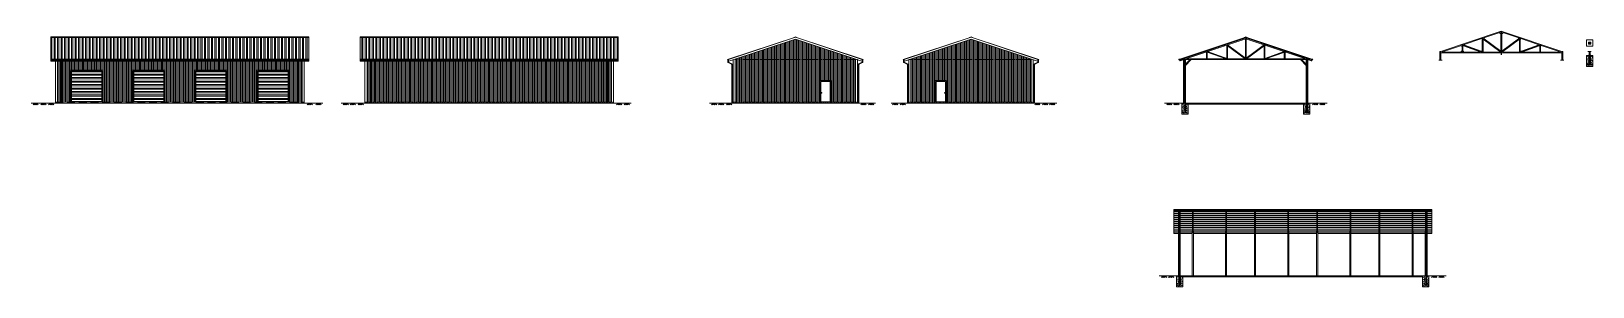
# Model space of a CAD drawing. Header units: inches. Extents: x -7700 to 6147, y -4891 to -2731.
# Drawn here: x 119 to 6147, y -4859 to -3873 of the extents above; entities that cross this region are included whole.
import ezdxf

# ---------------------------------------------------------------- set-up
doc = ezdxf.new("R2010")
doc.units = ezdxf.units.IN
doc.header["$LTSCALE"] = 96
doc.header["$MEASUREMENT"] = 0
doc.linetypes.add('Dash', pattern=[0.225, 0.15, -0.075])
for name, color, linetype, lineweight in [('Common', 4, 'Continuous', 5), ('Dimensions', 7, 'Continuous', 5), ('Section', 6, 'Continuous', 18)]:
    doc.layers.add(name, color=color, linetype=linetype, lineweight=lineweight)
doc.layers.add('Hatch', color=7, linetype='Continuous', lineweight=0, true_color=0x919191)
pattern_1 = [(0, (2695.951, 6856.82), (3e-15, 13.5), []), (0, (2700.451, 6852.32), (3e-15, 13.5), [])]
pattern_2 = [(0, (2947.951, 6856.82), (3e-15, 13.5), []), (0, (2952.451, 6852.32), (3e-15, 13.5), [])]
pattern_3 = [(90, (2691.451, 6860.8195), (-5, 0), [])]
pattern_4 = [(95, (2690.451, 6860.8195), (5.51552, 4.6280708), [0.75, -8.25]), (40, (2690.451, 6860.8195), (-6.2999217, 4.3376815), [0.6, -6.6]), (145.451444, (2690.9106, 6861.205), (-0.7844016, 8.9657522), [0.637402, -7.011421]), (91.1842, (2689.037, 6862.234), (8.716934, 6.376138), [1.125, -12.375]), (141.63564, (2689.763, 6862.765), (-0.279001, 13.497117), [0.956103, -10.517138]), (36.18416, (2689.037, 6862.234), (-0.279001, 13.497117), [0.9, -9.9]), (66, (2690.0974, 6862.587), (7.0677157, 1.3738248), [0.75, -8.25]), (11, (2690.0974, 6862.587), (-3.407086, 6.8480844), [0.6, -6.6]), (116.451445, (2690.6864, 6862.702), (3.6606297, 8.221909), [0.637402, -7.011421]), (82.5, (2690.451, 6860.8195), (-2.26793185, 2.4398982), [0, -6.52, 0, -6.7, 0, -6.625]), (52.5, (2690.451, 6860.8195), (-0.9287294, 4.6490945), [0, -3.82, 0, -6.37, 0, -2.525]), (12.5, (2688.874, 6859.2426), (3.9341817, 3.6152076), [0, -2.5, 0, -7.8, 0, -10.35]), (2.5, (2688.167, 6858.5355), (3.4158998, 4.831598), [0, -3.25, 0, -5.18, 0, -7.35])]

msp = doc.modelspace()

# ---------------------------------------------------------------- hatches: boundary and pattern name
at = {"layer": 'Hatch'}
h = msp.add_hatch(dxfattribs=at)
h.set_pattern_fill('ANSI32', color=256, scale=36, angle=45)
h.set_pattern_definition([(90, (2691.455, 6852.216), (-13.5, 0), []), (90, (2695.955, 6856.716), (-13.5, 0), [])])
h.paths.add_polyline_path([(194.9, -3896.9), (194.9, -3981), (1190.9, -3981), (1190.9, -3896.9)])
h = msp.add_hatch(dxfattribs=at)
h.set_pattern_fill('ANSI32', color=256, scale=36, angle=45)
h.set_pattern_definition([(90, (2758.713, 6800.263), (-13.5, 0), []), (90, (2763.213, 6804.763), (-13.5, 0), [])])
h.paths.add_polyline_path([(2385.4, -3896.8), (2385.4, -3981), (1389.4, -3981), (1389.4, -3896.8)])
h = msp.add_hatch(dxfattribs=at)
h.set_pattern_fill('ANSI31', color=256, scale=40, angle=45)
h.set_pattern_definition(pattern_3)
h.paths.add_polyline_path([(2836.9, -3980.1), (2836.9, -4146.3), (3161.9, -4146.3), (3161.9, -4062.6), (3205.4, -4062.6), (3205.4, -4146.3), (3300.9, -4146.3), (3300.9, -3980.1), (3068.9, -3902.7)])
h = msp.add_hatch(dxfattribs=at)
h.set_pattern_fill('ANSI31', color=256, scale=40, angle=45)
h.set_pattern_definition(pattern_3)
h.paths.add_polyline_path([(3979, -3980.1), (3979, -4146.3), (3654, -4146.3), (3654, -4062.6), (3610.5, -4062.6), (3610.5, -4146.3), (3515, -4146.3), (3515, -3980.1), (3747, -3902.7)])
h = msp.add_hatch(dxfattribs=at)
h.set_pattern_fill('AR-CONC', color=256, angle=45)
h.set_pattern_definition([(95, (4252.806, 7044.774), (5.51552, 4.6280708), [0.75, -8.25]), (40, (4252.806, 7044.774), (-6.2999217, 4.3376815), [0.6, -6.6]), (145.451444, (4253.2656, 7045.1594), (-0.7844016, 8.965752), [0.637402, -7.011421]), (91.1842, (4251.392, 7046.188), (8.716934, 6.376138), [1.125, -12.375]), (141.63564, (4252.118, 7046.719), (-0.279001, 13.497117), [0.956103, -10.517138]), (36.18416, (4251.392, 7046.188), (-0.279001, 13.497117), [0.9, -9.9]), (66, (4252.4524, 7046.5415), (7.0677157, 1.3738248), [0.75, -8.25]), (11, (4252.4524, 7046.5415), (-3.407086, 6.8480844), [0.6, -6.6]), (116.451445, (4253.0414, 7046.656), (3.6606297, 8.221909), [0.637402, -7.011421]), (82.5, (4252.806, 7044.7737), (-2.26793185, 2.4398982), [0, -6.52, 0, -6.7, 0, -6.625]), (52.5, (4252.806, 7044.7737), (-0.9287294, 4.6490945), [0, -3.82, 0, -6.37, 0, -2.525]), (12.5, (4251.229, 7043.1969), (3.9341817, 3.6152076), [0, -2.5, 0, -7.8, 0, -10.35]), (2.5, (4250.522, 7042.4898), (3.4158998, 4.831598), [0, -3.25, 0, -5.18, 0, -7.35])])
edge = h.paths.add_edge_path()
edge.add_line((6138.3, -3966.3), (6138.3, -4001.2))
edge.add_arc((6138.7, -4001.2), 0.45, 180, 270)
edge.add_line((6138.7, -4001.6), (6144.3, -4001.6))
edge.add_line((6144.3, -4001.6), (6144.3, -4002.4))
edge.add_line((6144.3, -4002.4), (6138.7, -4002.4))
edge.add_arc((6138.7, -4001.2), 1.2, 180, 270, ccw=False)
edge.add_line((6137.5, -4001.2), (6137.5, -3966.3))
edge.add_line((6137.5, -3966.3), (6132.8, -3966.3))
edge.add_line((6132.8, -3966.3), (6132.8, -4001.2))
edge.add_arc((6131.6, -4001.2), 1.2, -90, 0, ccw=False)
edge.add_line((6131.6, -4002.4), (6126, -4002.4))
edge.add_line((6126, -4002.4), (6126, -4001.6))
edge.add_line((6126, -4001.6), (6131.6, -4001.6))
edge.add_arc((6131.6, -4001.2), 0.45, 270, 360)
edge.add_line((6132, -4001.2), (6132, -3966.3))
edge.add_line((6132, -3966.3), (6123.1, -3966.3))
edge.add_line((6123.1, -3966.3), (6123.1, -4008.3))
edge.add_line((6123.1, -4008.3), (6147.1, -4008.3))
edge.add_line((6147.1, -4008.3), (6147.1, -3966.3))
edge.add_line((6147.1, -3966.3), (6138.3, -3966.3))
h = msp.add_hatch(dxfattribs=at)
h.set_pattern_fill('ANSI31', color=256, scale=40, angle=45)
h.set_pattern_definition([(90, (2691.451, 6856.8195), (-5, 0), [])])
h.paths.add_polyline_path([(234.7, -4146.3), (234.7, -3984.4), (220.9, -3984.4), (220.9, -4146.3)])
h.paths.add_polyline_path([(717.9, -4146.3), (717.9, -3984.4), (238.7, -3984.4), (238.7, -4146.3), (269.1, -4146.3), (269.1, -4022.6), (396.6, -4022.6), (396.6, -4146.3), (509.1, -4146.3), (509.1, -4022.6), (636.6, -4022.6), (636.6, -4146.3)])
h.paths.add_polyline_path([(876.6, -4022.6), (876.6, -4146.3), (989.1, -4146.3), (989.1, -4022.6), (1116.6, -4022.6), (1116.6, -4146.3), (1164.9, -4146.3), (1164.9, -3984.4), (718.7, -3984.4), (718.7, -4146.3), (749.1, -4146.3), (749.1, -4022.6)])
h = msp.add_hatch(dxfattribs=at)
h.set_pattern_fill('ANSI32', color=256, scale=36, angle=315)
h.set_pattern_definition(pattern_1)
h.paths.add_polyline_path([(274.8, -4028.3), (274.8, -4144.3), (391.1, -4144.3), (391.1, -4028.3)])
h = msp.add_hatch(dxfattribs=at)
h.set_pattern_fill('ANSI32', color=256, scale=36, angle=315)
h.set_pattern_definition(pattern_2)
h.paths.add_polyline_path([(514.8, -4028.3), (514.8, -4144.3), (631.1, -4144.3), (631.1, -4028.3)])
h = msp.add_hatch(dxfattribs=at)
h.set_pattern_fill('ANSI32', color=256, scale=36, angle=315)
h.set_pattern_definition(pattern_2)
h.paths.add_polyline_path([(754.6, -4028.3), (754.6, -4144.3), (870.9, -4144.3), (870.9, -4028.3)])
h = msp.add_hatch(dxfattribs=at)
h.set_pattern_fill('ANSI32', color=256, scale=36, angle=315)
h.set_pattern_definition(pattern_1)
h.paths.add_polyline_path([(994.6, -4028.3), (994.6, -4144.3), (1110.9, -4144.3), (1110.9, -4028.3)])
h = msp.add_hatch(dxfattribs=at)
h.set_pattern_fill('ANSI31', color=256, scale=40, angle=45)
h.set_pattern_definition([(90, (2758.709, 6808.339), (-5, 0), [])])
h.paths.add_polyline_path([(2359.4, -4146.3), (2359.4, -3984.3), (1415.4, -3984.3), (1415.4, -4146.3)])
h = msp.add_hatch(dxfattribs=at)
h.set_pattern_fill('AR-CONC', color=256, angle=45)
h.set_pattern_definition(pattern_4)
edge = h.paths.add_edge_path()
edge.add_line((4575.9, -4150.3), (4575.9, -4185.2))
edge.add_arc((4576.4, -4185.2), 0.45, 180, 270)
edge.add_line((4576.4, -4185.6), (4581.9, -4185.6))
edge.add_line((4581.9, -4185.6), (4581.9, -4186.4))
edge.add_line((4581.9, -4186.4), (4576.4, -4186.4))
edge.add_arc((4576.4, -4185.2), 1.2, 180, 270, ccw=False)
edge.add_line((4575.2, -4185.2), (4575.2, -4150.3))
edge.add_line((4575.2, -4150.3), (4570.4, -4150.3))
edge.add_line((4570.4, -4150.3), (4570.4, -4185.2))
edge.add_arc((4569.2, -4185.2), 1.2, -90, 0, ccw=False)
edge.add_line((4569.2, -4186.4), (4563.7, -4186.4))
edge.add_line((4563.7, -4186.4), (4563.7, -4185.6))
edge.add_line((4563.7, -4185.6), (4569.2, -4185.6))
edge.add_arc((4569.2, -4185.2), 0.45, 270, 360)
edge.add_line((4569.7, -4185.2), (4569.7, -4150.3))
edge.add_line((4569.7, -4150.3), (4560.8, -4150.3))
edge.add_line((4560.8, -4150.3), (4560.8, -4192.3))
edge.add_line((4560.8, -4192.3), (4584.8, -4192.3))
edge.add_line((4584.8, -4192.3), (4584.8, -4150.3))
edge.add_line((4584.8, -4150.3), (4575.9, -4150.3))
h = msp.add_hatch(dxfattribs=at)
h.set_pattern_fill('AR-CONC', color=256, angle=45)
h.set_pattern_definition([(95, (2691.451, 6860.8195), (5.51552, 4.6280708), [0.75, -8.25]), (40, (2691.451, 6860.8195), (-6.2999217, 4.3376815), [0.6, -6.6]), (145.451444, (2691.9106, 6861.205), (-0.7844016, 8.965752), [0.637402, -7.011421]), (91.1842, (2690.037, 6862.234), (8.716934, 6.376138), [1.125, -12.375]), (141.63564, (2690.763, 6862.765), (-0.279001, 13.497117), [0.956103, -10.517138]), (36.18416, (2690.037, 6862.234), (-0.279001, 13.497117), [0.9, -9.9]), (66, (2691.0974, 6862.587), (7.0677157, 1.3738248), [0.75, -8.25]), (11, (2691.0974, 6862.587), (-3.407086, 6.8480844), [0.6, -6.6]), (116.451445, (2691.6864, 6862.702), (3.6606297, 8.221909), [0.637402, -7.011421]), (82.5, (2691.451, 6860.8195), (-2.26793185, 2.4398982), [0, -6.52, 0, -6.7, 0, -6.625]), (52.5, (2691.451, 6860.8195), (-0.9287294, 4.6490945), [0, -3.82, 0, -6.37, 0, -2.525]), (12.5, (2689.874, 6859.2426), (3.9341817, 3.6152076), [0, -2.5, 0, -7.8, 0, -10.35]), (2.5, (2689.167, 6858.5355), (3.4158998, 4.831598), [0, -3.25, 0, -5.18, 0, -7.35])])
h.paths.add_polyline_path([(5030.8, -4154.3), (4584.8, -4154.3), (4584.8, -4150.3), (4585.8, -4150.3), (5030.8, -4150.3)])
h = msp.add_hatch(dxfattribs=at)
h.set_pattern_fill('AR-CONC', color=256, angle=45)
h.set_pattern_definition(pattern_4)
edge = h.paths.add_edge_path()
edge.add_line((5039.7, -4150.3), (5039.7, -4185.2))
edge.add_arc((5039.2, -4185.2), 0.45, -90, 0, ccw=False)
edge.add_line((5039.2, -4185.6), (5033.7, -4185.6))
edge.add_line((5033.7, -4185.6), (5033.7, -4186.4))
edge.add_line((5033.7, -4186.4), (5039.2, -4186.4))
edge.add_arc((5039.2, -4185.2), 1.2, 270, 360)
edge.add_line((5040.4, -4185.2), (5040.4, -4150.3))
edge.add_line((5040.4, -4150.3), (5045.2, -4150.3))
edge.add_line((5045.2, -4150.3), (5045.2, -4185.2))
edge.add_arc((5046.4, -4185.2), 1.2, 180, 270)
edge.add_line((5046.4, -4186.4), (5051.9, -4186.4))
edge.add_line((5051.9, -4186.4), (5051.9, -4185.6))
edge.add_line((5051.9, -4185.6), (5046.4, -4185.6))
edge.add_arc((5046.4, -4185.2), 0.45, 180, 270, ccw=False)
edge.add_line((5045.9, -4185.2), (5045.9, -4150.3))
edge.add_line((5045.9, -4150.3), (5054.8, -4150.3))
edge.add_line((5054.8, -4150.3), (5054.8, -4192.3))
edge.add_line((5054.8, -4192.3), (5030.8, -4192.3))
edge.add_line((5030.8, -4192.3), (5030.8, -4150.3))
edge.add_line((5030.8, -4150.3), (5039.7, -4150.3))
h = msp.add_hatch(dxfattribs=at)
h.set_pattern_fill('AR-CONC', color=256, angle=45)
h.set_pattern_definition([(95, (2670.087, 6194.5346), (5.51552, 4.6280708), [0.75, -8.25]), (40, (2670.087, 6194.5346), (-6.2999217, 4.3376815), [0.6, -6.6]), (145.451444, (2670.547, 6194.92), (-0.7844016, 8.965752), [0.637402, -7.011421]), (91.1842, (2668.673, 6195.949), (8.716934, 6.376138), [1.125, -12.375]), (141.63564, (2669.399, 6196.48), (-0.279001, 13.497117), [0.956103, -10.517138]), (36.18416, (2668.673, 6195.949), (-0.279001, 13.497117), [0.9, -9.9]), (66, (2669.7335, 6196.3024), (7.0677157, 1.3738248), [0.75, -8.25]), (11, (2669.7335, 6196.3024), (-3.407086, 6.8480844), [0.6, -6.6]), (116.451445, (2670.3225, 6196.417), (3.6606297, 8.221909), [0.637402, -7.011421]), (82.5, (2670.087, 6194.5346), (-2.26793185, 2.4398982), [0, -6.52, 0, -6.7, 0, -6.625]), (52.5, (2670.087, 6194.5346), (-0.9287294, 4.6490945), [0, -3.82, 0, -6.37, 0, -2.525]), (12.5, (2668.5102, 6192.9578), (3.9341817, 3.6152076), [0, -2.5, 0, -7.8, 0, -10.35]), (2.5, (2667.803, 6192.2507), (3.4158998, 4.831598), [0, -3.25, 0, -5.18, 0, -7.35])])
edge = h.paths.add_edge_path()
edge.add_line((4555.5, -4816.6), (4555.5, -4851.4))
edge.add_arc((4556, -4851.4), 0.45, 180, 270)
edge.add_line((4556, -4851.9), (4561.5, -4851.9))
edge.add_line((4561.5, -4851.9), (4561.5, -4852.6))
edge.add_line((4561.5, -4852.6), (4556, -4852.6))
edge.add_arc((4556, -4851.4), 1.2, 180, 270, ccw=False)
edge.add_line((4554.8, -4851.4), (4554.8, -4816.6))
edge.add_line((4554.8, -4816.6), (4550, -4816.6))
edge.add_line((4550, -4816.6), (4550, -4851.4))
edge.add_arc((4548.8, -4851.4), 1.2, -90, 0, ccw=False)
edge.add_line((4548.8, -4852.6), (4543.3, -4852.6))
edge.add_line((4543.3, -4852.6), (4543.3, -4851.9))
edge.add_line((4543.3, -4851.9), (4548.8, -4851.9))
edge.add_arc((4548.8, -4851.4), 0.45, 270, 360)
edge.add_line((4549.3, -4851.4), (4549.3, -4816.6))
edge.add_line((4549.3, -4816.6), (4540.4, -4816.6))
edge.add_line((4540.4, -4816.6), (4540.4, -4858.6))
edge.add_line((4540.4, -4858.6), (4564.4, -4858.6))
edge.add_line((4564.4, -4858.6), (4564.4, -4816.6))
edge.add_line((4564.4, -4816.6), (4555.5, -4816.6))
h = msp.add_hatch(dxfattribs=at)
h.set_pattern_fill('AR-CONC', color=256, angle=45)
h.set_pattern_definition([(95, (2671.087, 6194.5346), (5.51552, 4.6280708), [0.75, -8.25]), (40, (2671.087, 6194.5346), (-6.2999217, 4.3376815), [0.6, -6.6]), (145.451444, (2671.547, 6194.92), (-0.7844016, 8.9657522), [0.637402, -7.011421]), (91.1842, (2669.673, 6195.949), (8.716934, 6.376138), [1.125, -12.375]), (141.63564, (2670.399, 6196.48), (-0.279001, 13.497117), [0.956103, -10.517138]), (36.18416, (2669.673, 6195.949), (-0.279001, 13.497117), [0.9, -9.9]), (66, (2670.7335, 6196.3024), (7.0677157, 1.3738248), [0.75, -8.25]), (11, (2670.7335, 6196.3024), (-3.407086, 6.8480844), [0.6, -6.6]), (116.451445, (2671.3225, 6196.417), (3.6606297, 8.221909), [0.637402, -7.011421]), (82.5, (2671.087, 6194.5346), (-2.26793185, 2.4398982), [0, -6.52, 0, -6.7, 0, -6.625]), (52.5, (2671.087, 6194.5346), (-0.9287294, 4.6490945), [0, -3.82, 0, -6.37, 0, -2.525]), (12.5, (2669.5102, 6192.9578), (3.9341817, 3.6152076), [0, -2.5, 0, -7.8, 0, -10.35]), (2.5, (2668.803, 6192.2507), (3.4158998, 4.831598), [0, -3.25, 0, -5.18, 0, -7.35])])
h.paths.add_polyline_path([(5490.4, -4820.6), (4564.4, -4820.6), (4564.4, -4816.6), (4565.4, -4816.6), (5490.4, -4816.6)])
h = msp.add_hatch(dxfattribs=at)
h.set_pattern_fill('AR-CONC', color=256, angle=45)
h.set_pattern_definition([(95, (3150.087, 6194.5346), (5.51552, 4.6280708), [0.75, -8.25]), (40, (3150.087, 6194.5346), (-6.2999217, 4.3376815), [0.6, -6.6]), (145.451444, (3150.547, 6194.92), (-0.7844016, 8.9657522), [0.637402, -7.011421]), (91.1842, (3148.673, 6195.949), (8.716934, 6.376138), [1.125, -12.375]), (141.63564, (3149.399, 6196.48), (-0.279001, 13.497117), [0.956103, -10.517138]), (36.18416, (3148.673, 6195.949), (-0.279001, 13.497117), [0.9, -9.9]), (66, (3149.7335, 6196.3024), (7.0677157, 1.3738248), [0.75, -8.25]), (11, (3149.7335, 6196.3024), (-3.407086, 6.8480844), [0.6, -6.6]), (116.451445, (3150.3225, 6196.417), (3.6606297, 8.221909), [0.637402, -7.011421]), (82.5, (3150.087, 6194.5346), (-2.26793185, 2.4398982), [0, -6.52, 0, -6.7, 0, -6.625]), (52.5, (3150.087, 6194.5346), (-0.9287294, 4.6490945), [0, -3.82, 0, -6.37, 0, -2.525]), (12.5, (3148.5102, 6192.9578), (3.9341817, 3.6152076), [0, -2.5, 0, -7.8, 0, -10.35]), (2.5, (3147.803, 6192.2507), (3.4158998, 4.831598), [0, -3.25, 0, -5.18, 0, -7.35])])
edge = h.paths.add_edge_path()
edge.add_line((5499.3, -4816.6), (5499.3, -4851.4))
edge.add_arc((5498.8, -4851.4), 0.45, -90, 0, ccw=False)
edge.add_line((5498.8, -4851.9), (5493.3, -4851.9))
edge.add_line((5493.3, -4851.9), (5493.3, -4852.6))
edge.add_line((5493.3, -4852.6), (5498.8, -4852.6))
edge.add_arc((5498.8, -4851.4), 1.2, 270, 360)
edge.add_line((5500, -4851.4), (5500, -4816.6))
edge.add_line((5500, -4816.6), (5504.8, -4816.6))
edge.add_line((5504.8, -4816.6), (5504.8, -4851.4))
edge.add_arc((5506, -4851.4), 1.2, 180, 270)
edge.add_line((5506, -4852.6), (5511.5, -4852.6))
edge.add_line((5511.5, -4852.6), (5511.5, -4851.9))
edge.add_line((5511.5, -4851.9), (5506, -4851.9))
edge.add_arc((5506, -4851.4), 0.45, 180, 270, ccw=False)
edge.add_line((5505.5, -4851.4), (5505.5, -4816.6))
edge.add_line((5505.5, -4816.6), (5514.4, -4816.6))
edge.add_line((5514.4, -4816.6), (5514.4, -4858.6))
edge.add_line((5514.4, -4858.6), (5490.4, -4858.6))
edge.add_line((5490.4, -4858.6), (5490.4, -4816.6))
edge.add_line((5490.4, -4816.6), (5499.3, -4816.6))

# ---------------------------------------------------------------- linework, layer by layer
at = {"layer": 'Common'}
for p, q in [((194.9, -3896.4), (1190.9, -3896.4)), ((1190.9, -3896.9), (194.9, -3896.9)), ((1389.4, -3896.4), (2385.4, -3896.4)), ((2385.3, -3896.8), (1389.4, -3896.8)), ((3068.9, -3895.1), (2810.9, -3981.1)), ((2812.1, -3988.3), (3068.9, -3902.7)), ((3068.9, -3894.4), (3063.1, -3896.4)), ((3063.1, -3896.4), (3063.2, -3896.9)), ((3074.8, -3896.4), (3068.9, -3894.4)), ((3068.9, -3895.1), (3326.9, -3981.1)), ((3068.9, -3902.7), (3325.7, -3988.3)), ((3074.6, -3896.9), (3074.8, -3896.4)), ((3747, -3895.1), (3489, -3981.1)), ((3747, -3902.7), (3490.2, -3988.3)), ((3741.2, -3896.4), (3747, -3894.4)), ((3741.3, -3896.9), (3741.2, -3896.4)), ((3747, -3894.4), (3752.9, -3896.4)), ((3747, -3895.1), (4005, -3981.1)), ((4003.9, -3988.3), (3747, -3902.7)), ((3752.9, -3896.4), (3752.7, -3896.9)), ((4552.7, -3980), (4807.8, -3895)), ((4807.8, -3895.1), (4552.8, -3980.1)), ((4554.9, -3980.7), (4807.8, -3896.4)), ((4807.8, -3894.4), (4801.9, -3896.4)), ((4801.9, -3896.4), (4802.1, -3896.9)), ((4813.6, -3896.4), (4807.8, -3894.4)), ((5062.8, -3980), (4807.8, -3895)), ((4807.8, -3895.1), (5062.8, -3980.1)), ((5060.7, -3980.7), (4807.8, -3896.4)), ((4813.5, -3896.9), (4813.6, -3896.4)), ((194.9, -3981), (1190.9, -3981)), ((1190.9, -3981.1), (194.9, -3981.1)), ((1190.9, -3981.7), (194.9, -3981.7)), ((194.9, -3984.7), (1190.9, -3984.7)), ((234.7, -3988.4), (212.9, -3988.4)), ((220.9, -4146.3), (220.9, -3988.4)), ((1147, -3988.4), (238.7, -3988.4)), ((396.6, -4022.6), (269.1, -4022.6)), ((269.1, -4022.6), (269.1, -4146.3)), ((272.9, -4146.3), (272.9, -4026.3)), ((392.9, -4026.3), (272.9, -4026.3)), ((274.8, -4028.3), (274.8, -4145.3)), ((274.8, -4028.3), (391.1, -4028.3)), ((391.1, -4028.3), (391.1, -4145.3)), ((392.9, -4146.3), (392.9, -4026.3)), ((396.6, -4146.3), (396.6, -4022.6)), ((509.1, -4022.6), (509.1, -4146.3)), ((636.6, -4022.6), (509.1, -4022.6)), ((512.9, -4146.3), (512.9, -4026.3)), ((632.9, -4026.3), (512.9, -4026.3)), ((514.8, -4028.3), (514.8, -4145.3)), ((514.8, -4028.3), (631.1, -4028.3)), ((631.1, -4028.3), (631.1, -4145.3)), ((632.9, -4146.3), (632.9, -4026.3)), ((636.6, -4022.6), (636.6, -4146.3)), ((749.1, -4022.6), (876.6, -4022.6)), ((749.1, -4022.6), (749.1, -4146.3)), ((752.9, -4146.3), (752.9, -4026.3)), ((752.9, -4026.3), (872.9, -4026.3)), ((870.9, -4028.3), (754.6, -4028.3)), ((754.6, -4028.3), (754.6, -4145.3)), ((870.9, -4028.3), (870.9, -4145.3)), ((872.9, -4146.3), (872.9, -4026.3)), ((876.6, -4022.6), (876.6, -4146.3)), ((989.1, -4146.3), (989.1, -4022.6)), ((989.1, -4022.6), (1116.6, -4022.6)), ((992.9, -4146.3), (992.9, -4026.3)), ((992.9, -4026.3), (1112.9, -4026.3)), ((1110.9, -4028.3), (994.6, -4028.3)), ((994.6, -4028.3), (994.6, -4145.3)), ((1110.9, -4028.3), (1110.9, -4145.3)), ((1112.9, -4146.3), (1112.9, -4026.3)), ((1116.6, -4022.6), (1116.6, -4146.3)), ((1172.9, -3988.4), (1151, -3988.4)), ((1164.9, -3988.4), (1164.9, -4146.3)), ((2385.4, -3981), (1389.4, -3981)), ((2385.4, -3981.1), (1389.4, -3981.1)), ((2385.4, -3981.6), (1389.4, -3981.6)), ((2385.4, -3984.6), (1389.4, -3984.6)), ((2367.4, -3988.3), (1407.4, -3988.3)), ((1415.4, -4146.3), (1415.4, -3988.3)), ((2359.4, -3988.3), (2359.4, -4146.3)), ((2806.9, -3981.6), (2807.9, -3984.6)), ((2810.9, -3981.6), (2806.9, -3981.6)), ((2807.9, -3984.6), (2810.9, -3984.6)), ((2810.9, -3981.6), (2810.9, -3984.6)), ((2836.9, -3980.1), (2836.9, -4146.3)), ((3300.9, -4146.3), (3300.9, -3980.1)), ((3330.9, -3981.6), (3326.9, -3981.6)), ((3326.9, -3984.6), (3326.9, -3981.6)), ((3326.9, -3984.6), (3329.9, -3984.6)), ((3329.9, -3984.6), (3330.9, -3981.6)), ((3485, -3981.6), (3489, -3981.6)), ((3486, -3984.6), (3485, -3981.6)), ((3489, -3984.6), (3486, -3984.6)), ((3489, -3984.6), (3489, -3981.6)), ((3515, -4146.3), (3515, -3980.1)), ((3979, -3980.1), (3979, -4146.3)), ((4005, -3981.6), (4009, -3981.6)), ((4005, -3981.6), (4005, -3984.6)), ((4008, -3984.6), (4005, -3984.6)), ((4009, -3981.6), (4008, -3984.6)), ((4548.8, -3980.6), (4549.8, -3983.6)), ((4552.8, -3980.6), (4548.8, -3980.6)), ((4549.8, -3983.6), (4552.8, -3983.6)), ((4552.7, -3980), (4552.8, -3980.1)), ((4552.8, -3987.2), (4552.8, -3980.1)), ((4552.8, -3980.6), (4552.8, -3983.6)), ((4552.8, -3987.2), (4554.5, -3987.2)), ((4554.5, -3987.2), (4570.8, -3981.7)), ((4567.8, -4148.3), (4567.8, -3982.7)), ((4568.8, -4148.3), (4568.8, -3982.4)), ((5061, -3987.2), (5044.8, -3981.7)), ((5046.8, -4148.3), (5046.8, -3982.4)), ((5047.8, -4148.3), (5047.8, -3982.7)), ((5062.8, -3987.2), (5061, -3987.2)), ((5062.8, -3980), (5062.8, -3980.1)), ((5062.8, -3987.2), (5062.8, -3980.1)), ((5062.8, -3980.6), (5066.8, -3980.6)), ((5062.8, -3980.6), (5062.8, -3983.6)), ((5065.8, -3983.6), (5062.8, -3983.6)), ((5066.8, -3980.6), (5065.8, -3983.6)), ((3163.9, -4062.6), (3163.9, -4146.3)), ((3207.4, -4062.6), (3163.9, -4062.6)), ((3167.4, -4146.3), (3167.4, -4066.1)), ((3167.4, -4066.1), (3203.9, -4066.1)), ((3203.7, -4066.3), (3167.7, -4066.3)), ((3167.7, -4146.3), (3167.7, -4066.3)), ((3167.7, -4066.4), (3203.6, -4066.4)), ((3167.7, -4145.2), (3167.7, -4066.4)), ((3203.4, -4075.3), (3203.4, -4071.3)), ((3203.9, -4071.3), (3203.4, -4071.3)), ((3203.4, -4075.3), (3203.9, -4075.3)), ((3203.6, -4066.4), (3203.6, -4071.3)), ((3203.6, -4104.3), (3203.6, -4075.3)), ((3203.7, -4066.3), (3203.7, -4071.3)), ((3203.7, -4104.3), (3203.7, -4075.3)), ((3203.9, -4146.3), (3203.9, -4066.1)), ((3207.4, -4062.6), (3207.4, -4146.3)), ((3608.5, -4062.6), (3608.5, -4146.3)), ((3608.5, -4062.6), (3652, -4062.6)), ((3612, -4146.3), (3612, -4066.1)), ((3648.5, -4066.1), (3612, -4066.1)), ((3612, -4071.3), (3612.5, -4071.3)), ((3612.5, -4075.3), (3612, -4075.3)), ((3612.3, -4066.3), (3648.3, -4066.3)), ((3612.3, -4066.3), (3612.3, -4071.3)), ((3648.2, -4066.4), (3612.3, -4066.4)), ((3612.3, -4066.4), (3612.3, -4071.3)), ((3612.3, -4104.3), (3612.3, -4075.3)), ((3612.3, -4104.3), (3612.3, -4075.3)), ((3612.5, -4075.3), (3612.5, -4071.3)), ((3648.2, -4145.2), (3648.2, -4066.4)), ((3648.3, -4146.3), (3648.3, -4066.3)), ((3648.5, -4146.3), (3648.5, -4066.1)), ((3652, -4062.6), (3652, -4146.3)), ((272.9, -4145.3), (392.9, -4145.3)), ((274.8, -4144.3), (391.1, -4144.3)), ((512.9, -4145.3), (632.9, -4145.3)), ((514.8, -4144.3), (631.1, -4144.3)), ((872.9, -4145.3), (752.9, -4145.3)), ((870.9, -4144.3), (754.6, -4144.3)), ((1112.9, -4145.3), (992.9, -4145.3)), ((1110.9, -4144.3), (994.6, -4144.3)), ((1172.9, -4147.1), (1172.9, -4146.3)), ((3203.6, -4145.2), (3167.7, -4145.2)), ((3167.7, -4145.3), (3203.7, -4145.3)), ((3168.7, -4109.3), (3168.3, -4109.9)), ((3168.3, -4109.9), (3168.3, -4110.7)), ((3168.7, -4111.3), (3168.3, -4110.7)), ((3168.9, -4109.5), (3168.6, -4110)), ((3168.6, -4110), (3168.6, -4110.6)), ((3168.9, -4111.1), (3168.6, -4110.6)), ((3169.3, -4109), (3168.7, -4109.3)), ((3169.3, -4111.6), (3168.7, -4111.3)), ((3168.9, -4109.5), (3169.4, -4109.3)), ((3169.4, -4111.3), (3168.9, -4111.1)), ((3170, -4109), (3169.3, -4109)), ((3170, -4111.6), (3169.3, -4111.6)), ((3169.4, -4109.3), (3169.9, -4109.3)), ((3169.4, -4111.3), (3169.9, -4111.3)), ((3170.4, -4109.5), (3169.9, -4109.3)), ((3169.9, -4111.3), (3170.4, -4111.1)), ((3170, -4109), (3170.6, -4109.3)), ((3170, -4111.6), (3170.6, -4111.3)), ((3170.4, -4109.5), (3170.7, -4110)), ((3170.7, -4110.6), (3170.4, -4111.1)), ((3171, -4109.9), (3170.6, -4109.3)), ((3170.6, -4111.3), (3171, -4110.7)), ((3170.7, -4110.6), (3170.7, -4110)), ((3171, -4109.9), (3171, -4110.7)), ((3203.4, -4104.3), (3203.9, -4104.3)), ((3203.4, -4108.3), (3203.4, -4104.3)), ((3203.4, -4108.3), (3203.9, -4108.3)), ((3203.9, -4137.3), (3203.4, -4137.3)), ((3203.4, -4137.3), (3203.4, -4141.3)), ((3203.4, -4141.3), (3203.9, -4141.3)), ((3203.6, -4137.3), (3203.6, -4108.3)), ((3203.6, -4141.3), (3203.6, -4145.2)), ((3203.7, -4108.3), (3203.7, -4137.3)), ((3203.7, -4141.3), (3203.7, -4146.3)), ((3612.5, -4104.3), (3612, -4104.3)), ((3612.5, -4108.3), (3612, -4108.3)), ((3612, -4137.3), (3612.5, -4137.3)), ((3612.5, -4141.3), (3612, -4141.3)), ((3612.3, -4108.3), (3612.3, -4137.3)), ((3612.3, -4137.3), (3612.3, -4108.3)), ((3612.3, -4141.3), (3612.3, -4145.2)), ((3612.3, -4141.3), (3612.3, -4146.3)), ((3612.3, -4145.2), (3648.2, -4145.2)), ((3648.3, -4145.3), (3612.3, -4145.3)), ((3612.5, -4108.3), (3612.5, -4104.3)), ((3612.5, -4137.3), (3612.5, -4141.3)), ((3645, -4109.9), (3645.3, -4109.3)), ((3645, -4109.9), (3645, -4110.7)), ((3645.3, -4111.3), (3645, -4110.7)), ((3645.9, -4109), (3645.3, -4109.3)), ((3645.5, -4109.5), (3645.3, -4110)), ((3645.3, -4110.6), (3645.3, -4110)), ((3645.3, -4110.6), (3645.5, -4111.1)), ((3645.9, -4111.6), (3645.3, -4111.3)), ((3645.5, -4109.5), (3646, -4109.3)), ((3646, -4111.3), (3645.5, -4111.1)), ((3645.9, -4109), (3646.6, -4109)), ((3645.9, -4111.6), (3646.6, -4111.6)), ((3646.6, -4109.3), (3646, -4109.3)), ((3646.6, -4111.3), (3646, -4111.3)), ((3646.6, -4109), (3647.3, -4109.3)), ((3647, -4109.5), (3646.6, -4109.3)), ((3646.6, -4111.3), (3647, -4111.1)), ((3646.6, -4111.6), (3647.3, -4111.3)), ((3647, -4109.5), (3647.3, -4110)), ((3647, -4111.1), (3647.3, -4110.6)), ((3647.3, -4109.3), (3647.6, -4109.9)), ((3647.3, -4110), (3647.3, -4110.6)), ((3647.3, -4111.3), (3647.6, -4110.7)), ((3647.6, -4109.9), (3647.6, -4110.7)), ((4567.8, -4148.3), (4568.8, -4148.3)), ((5047.8, -4148.3), (5046.8, -4148.3)), ((4547.4, -4567.7), (4529.4, -4567.7)), ((4547.4, -4568.9), (4529.4, -4568.9)), ((4547.4, -4575.3), (4529.4, -4575.3)), ((4547.4, -4576.5), (4529.4, -4576.5)), ((4547.4, -4814.6), (4547.4, -4564.8)), ((4548.4, -4814.6), (4548.4, -4564.8)), ((4550.4, -4642.5), (4550.4, -4564.8)), ((4601.7, -4567.7), (4553.9, -4567.7)), ((4601.7, -4568.9), (4553.9, -4568.9)), ((4601.7, -4575.3), (4553.9, -4575.3)), ((4601.7, -4576.5), (4553.9, -4576.5)), ((4730.2, -4567.7), (4604.6, -4567.7)), ((4730.2, -4568.9), (4604.6, -4568.9)), ((4730.2, -4575.3), (4604.6, -4575.3)), ((4730.2, -4576.5), (4604.6, -4576.5)), ((4841.7, -4567.7), (4733.1, -4567.7)), ((4841.7, -4568.9), (4733.1, -4568.9)), ((4841.7, -4575.3), (4733.1, -4575.3)), ((4841.7, -4576.5), (4733.1, -4576.5)), ((4970.2, -4567.7), (4844.6, -4567.7)), ((4970.2, -4568.9), (4844.6, -4568.9)), ((4970.2, -4575.3), (4844.6, -4575.3)), ((4970.2, -4576.5), (4844.6, -4576.5)), ((5081.7, -4567.7), (4973.1, -4567.7)), ((5081.7, -4568.9), (4973.1, -4568.9)), ((5081.7, -4575.3), (4973.1, -4575.3)), ((5081.7, -4576.5), (4973.1, -4576.5)), ((5210.2, -4567.7), (5084.6, -4567.7)), ((5210.2, -4568.9), (5084.6, -4568.9)), ((5210.2, -4575.3), (5084.6, -4575.3)), ((5210.2, -4576.5), (5084.6, -4576.5)), ((5321.7, -4567.7), (5213.1, -4567.7)), ((5321.7, -4568.9), (5213.1, -4568.9)), ((5321.7, -4575.3), (5213.1, -4575.3)), ((5321.7, -4576.5), (5213.1, -4576.5)), ((5450.2, -4567.7), (5324.6, -4567.7)), ((5450.2, -4568.9), (5324.6, -4568.9)), ((5450.2, -4575.3), (5324.6, -4575.3)), ((5450.2, -4576.5), (5324.6, -4576.5)), ((5501, -4567.7), (5453.1, -4567.7)), ((5501, -4568.9), (5453.1, -4568.9)), ((5501, -4575.3), (5453.1, -4575.3)), ((5501, -4576.5), (5453.1, -4576.5)), ((5504.4, -4642.5), (5504.4, -4564.8)), ((5506.4, -4814.6), (5506.4, -4564.8)), ((5507.4, -4814.6), (5507.4, -4564.8)), ((5525.4, -4567.7), (5507.4, -4567.7)), ((5525.4, -4568.9), (5507.4, -4568.9)), ((5525.4, -4575.3), (5507.4, -4575.3)), ((5525.4, -4576.5), (5507.4, -4576.5)), ((4547.4, -4582.9), (4529.4, -4582.9)), ((4547.4, -4584), (4529.4, -4584)), ((4547.4, -4590.4), (4529.4, -4590.4)), ((4547.4, -4591.6), (4529.4, -4591.6)), ((4547.4, -4598), (4529.4, -4598)), ((4547.4, -4599.2), (4529.4, -4599.2)), ((4547.4, -4605.6), (4529.4, -4605.6)), ((4547.4, -4606.7), (4529.4, -4606.7)), ((4547.4, -4613.1), (4529.4, -4613.1)), ((4547.4, -4614.3), (4529.4, -4614.3)), ((4547.4, -4620.7), (4529.4, -4620.7)), ((4547.4, -4621.9), (4529.4, -4621.9)), ((4547.4, -4628.2), (4529.4, -4628.2)), ((4547.4, -4629.4), (4529.4, -4629.4)), ((4547.4, -4635.8), (4529.4, -4635.8)), ((4547.4, -4637), (4529.4, -4637)), ((4601.7, -4582.9), (4553.9, -4582.9)), ((4601.7, -4584), (4553.9, -4584)), ((4601.7, -4590.4), (4553.9, -4590.4)), ((4601.7, -4591.6), (4553.9, -4591.6)), ((4601.7, -4598), (4553.9, -4598)), ((4601.7, -4599.2), (4553.9, -4599.2)), ((4601.7, -4605.6), (4553.9, -4605.6)), ((4601.7, -4606.7), (4553.9, -4606.7)), ((4601.7, -4613.1), (4553.9, -4613.1)), ((4601.7, -4614.3), (4553.9, -4614.3)), ((4601.7, -4620.7), (4553.9, -4620.7)), ((4601.7, -4621.9), (4553.9, -4621.9)), ((4601.7, -4628.2), (4553.9, -4628.2)), ((4601.7, -4629.4), (4553.9, -4629.4)), ((4601.7, -4635.8), (4553.9, -4635.8)), ((4601.7, -4637), (4553.9, -4637)), ((4730.2, -4582.9), (4604.6, -4582.9)), ((4730.2, -4584), (4604.6, -4584)), ((4730.2, -4590.4), (4604.6, -4590.4)), ((4730.2, -4591.6), (4604.6, -4591.6)), ((4730.2, -4598), (4604.6, -4598)), ((4730.2, -4599.2), (4604.6, -4599.2)), ((4730.2, -4605.6), (4604.6, -4605.6)), ((4730.2, -4606.7), (4604.6, -4606.7)), ((4730.2, -4613.1), (4604.6, -4613.1)), ((4730.2, -4614.3), (4604.6, -4614.3)), ((4730.2, -4620.7), (4604.6, -4620.7)), ((4730.2, -4621.9), (4604.6, -4621.9)), ((4730.2, -4628.2), (4604.6, -4628.2)), ((4730.2, -4629.4), (4604.6, -4629.4)), ((4730.2, -4635.8), (4604.6, -4635.8)), ((4730.2, -4637), (4604.6, -4637)), ((4841.7, -4582.9), (4733.1, -4582.9)), ((4841.7, -4584), (4733.1, -4584)), ((4841.7, -4590.4), (4733.1, -4590.4)), ((4841.7, -4591.6), (4733.1, -4591.6)), ((4841.7, -4598), (4733.1, -4598)), ((4841.7, -4599.2), (4733.1, -4599.2)), ((4841.7, -4605.6), (4733.1, -4605.6)), ((4841.7, -4606.7), (4733.1, -4606.7)), ((4841.7, -4613.1), (4733.1, -4613.1)), ((4841.7, -4614.3), (4733.1, -4614.3)), ((4841.7, -4620.7), (4733.1, -4620.7)), ((4841.7, -4621.9), (4733.1, -4621.9)), ((4841.7, -4628.2), (4733.1, -4628.2)), ((4841.7, -4629.4), (4733.1, -4629.4)), ((4841.7, -4635.8), (4733.1, -4635.8)), ((4841.7, -4637), (4733.1, -4637)), ((4970.2, -4582.9), (4844.6, -4582.9)), ((4970.2, -4584), (4844.6, -4584)), ((4970.2, -4590.4), (4844.6, -4590.4)), ((4970.2, -4591.6), (4844.6, -4591.6)), ((4970.2, -4598), (4844.6, -4598)), ((4970.2, -4599.2), (4844.6, -4599.2)), ((4970.2, -4605.6), (4844.6, -4605.6)), ((4970.2, -4606.7), (4844.6, -4606.7)), ((4970.2, -4613.1), (4844.6, -4613.1)), ((4970.2, -4614.3), (4844.6, -4614.3)), ((4970.2, -4620.7), (4844.6, -4620.7)), ((4970.2, -4621.9), (4844.6, -4621.9)), ((4970.2, -4628.2), (4844.6, -4628.2)), ((4970.2, -4629.4), (4844.6, -4629.4)), ((4970.2, -4635.8), (4844.6, -4635.8)), ((4970.2, -4637), (4844.6, -4637)), ((5081.7, -4582.9), (4973.1, -4582.9)), ((5081.7, -4584), (4973.1, -4584)), ((5081.7, -4590.4), (4973.1, -4590.4)), ((5081.7, -4591.6), (4973.1, -4591.6)), ((5081.7, -4598), (4973.1, -4598)), ((5081.7, -4599.2), (4973.1, -4599.2)), ((5081.7, -4605.6), (4973.1, -4605.6)), ((5081.7, -4606.7), (4973.1, -4606.7)), ((5081.7, -4613.1), (4973.1, -4613.1)), ((5081.7, -4614.3), (4973.1, -4614.3)), ((5081.7, -4620.7), (4973.1, -4620.7)), ((5081.7, -4621.9), (4973.1, -4621.9)), ((5081.7, -4628.2), (4973.1, -4628.2)), ((5081.7, -4629.4), (4973.1, -4629.4)), ((5081.7, -4635.8), (4973.1, -4635.8)), ((5081.7, -4637), (4973.1, -4637)), ((5210.2, -4582.9), (5084.6, -4582.9)), ((5210.2, -4584), (5084.6, -4584)), ((5210.2, -4590.4), (5084.6, -4590.4)), ((5210.2, -4591.6), (5084.6, -4591.6)), ((5210.2, -4598), (5084.6, -4598)), ((5210.2, -4599.2), (5084.6, -4599.2)), ((5210.2, -4605.6), (5084.6, -4605.6)), ((5210.2, -4606.7), (5084.6, -4606.7)), ((5210.2, -4613.1), (5084.6, -4613.1)), ((5210.2, -4614.3), (5084.6, -4614.3)), ((5210.2, -4620.7), (5084.6, -4620.7)), ((5210.2, -4621.9), (5084.6, -4621.9)), ((5210.2, -4628.2), (5084.6, -4628.2)), ((5210.2, -4629.4), (5084.6, -4629.4)), ((5210.2, -4635.8), (5084.6, -4635.8)), ((5210.2, -4637), (5084.6, -4637)), ((5321.7, -4582.9), (5213.1, -4582.9)), ((5321.7, -4584), (5213.1, -4584)), ((5321.7, -4590.4), (5213.1, -4590.4)), ((5321.7, -4591.6), (5213.1, -4591.6)), ((5321.7, -4598), (5213.1, -4598)), ((5321.7, -4599.2), (5213.1, -4599.2)), ((5321.7, -4605.6), (5213.1, -4605.6)), ((5321.7, -4606.7), (5213.1, -4606.7)), ((5321.7, -4613.1), (5213.1, -4613.1)), ((5321.7, -4614.3), (5213.1, -4614.3)), ((5321.7, -4620.7), (5213.1, -4620.7)), ((5321.7, -4621.9), (5213.1, -4621.9)), ((5321.7, -4628.2), (5213.1, -4628.2)), ((5321.7, -4629.4), (5213.1, -4629.4)), ((5321.7, -4635.8), (5213.1, -4635.8)), ((5321.7, -4637), (5213.1, -4637)), ((5450.2, -4582.9), (5324.6, -4582.9)), ((5450.2, -4584), (5324.6, -4584)), ((5450.2, -4590.4), (5324.6, -4590.4)), ((5450.2, -4591.6), (5324.6, -4591.6)), ((5450.2, -4598), (5324.6, -4598)), ((5450.2, -4599.2), (5324.6, -4599.2)), ((5450.2, -4605.6), (5324.6, -4605.6)), ((5450.2, -4606.7), (5324.6, -4606.7)), ((5450.2, -4613.1), (5324.6, -4613.1)), ((5450.2, -4614.3), (5324.6, -4614.3)), ((5450.2, -4620.7), (5324.6, -4620.7)), ((5450.2, -4621.9), (5324.6, -4621.9)), ((5450.2, -4628.2), (5324.6, -4628.2)), ((5450.2, -4629.4), (5324.6, -4629.4)), ((5450.2, -4635.8), (5324.6, -4635.8)), ((5450.2, -4637), (5324.6, -4637)), ((5501, -4582.9), (5453.1, -4582.9)), ((5501, -4584), (5453.1, -4584)), ((5501, -4590.4), (5453.1, -4590.4)), ((5501, -4591.6), (5453.1, -4591.6)), ((5501, -4598), (5453.1, -4598)), ((5501, -4599.2), (5453.1, -4599.2)), ((5501, -4605.6), (5453.1, -4605.6)), ((5501, -4606.7), (5453.1, -4606.7)), ((5501, -4613.1), (5453.1, -4613.1)), ((5501, -4614.3), (5453.1, -4614.3)), ((5501, -4620.7), (5453.1, -4620.7)), ((5501, -4621.9), (5453.1, -4621.9)), ((5501, -4628.2), (5453.1, -4628.2)), ((5501, -4629.4), (5453.1, -4629.4)), ((5501, -4635.8), (5453.1, -4635.8)), ((5501, -4637), (5453.1, -4637)), ((5525.4, -4582.9), (5507.4, -4582.9)), ((5525.4, -4584), (5507.4, -4584)), ((5525.4, -4590.4), (5507.4, -4590.4)), ((5525.4, -4591.6), (5507.4, -4591.6)), ((5525.4, -4598), (5507.4, -4598)), ((5525.4, -4599.2), (5507.4, -4599.2)), ((5525.4, -4605.6), (5507.4, -4605.6)), ((5525.4, -4606.7), (5507.4, -4606.7)), ((5525.4, -4613.1), (5507.4, -4613.1)), ((5525.4, -4614.3), (5507.4, -4614.3)), ((5525.4, -4620.7), (5507.4, -4620.7)), ((5525.4, -4621.9), (5507.4, -4621.9)), ((5525.4, -4628.2), (5507.4, -4628.2)), ((5525.4, -4629.4), (5507.4, -4629.4)), ((5525.4, -4635.8), (5507.4, -4635.8)), ((5525.4, -4637), (5507.4, -4637)), ((4547.4, -4643.4), (4529.4, -4643.4)), ((4547.4, -4644.5), (4529.4, -4644.5)), ((4547.4, -4650.9), (4529.4, -4650.9)), ((4547.4, -4652.1), (4529.4, -4652.1)), ((4547.4, -4653.4), (4529.4, -4653.4)), ((4601.2, -4643.4), (4554.4, -4643.4)), ((4601.2, -4644.5), (4554.4, -4644.5)), ((4601.2, -4650.9), (4554.4, -4650.9)), ((4601.2, -4652.1), (4554.4, -4652.1)), ((4601.2, -4653.4), (4554.4, -4653.4)), ((4729.7, -4643.4), (4605.2, -4643.4)), ((4729.7, -4644.5), (4605.2, -4644.5)), ((4729.7, -4650.9), (4605.2, -4650.9)), ((4729.7, -4652.1), (4605.2, -4652.1)), ((4729.7, -4653.4), (4605.2, -4653.4)), ((4841.2, -4643.4), (4733.7, -4643.4)), ((4841.2, -4644.5), (4733.7, -4644.5)), ((4841.2, -4650.9), (4733.7, -4650.9)), ((4841.2, -4652.1), (4733.7, -4652.1)), ((4841.2, -4653.4), (4733.7, -4653.4)), ((4969.7, -4643.4), (4845.2, -4643.4)), ((4969.7, -4644.5), (4845.2, -4644.5)), ((4969.7, -4650.9), (4845.2, -4650.9)), ((4969.7, -4652.1), (4845.2, -4652.1)), ((4969.7, -4653.4), (4845.2, -4653.4)), ((5081.2, -4643.4), (4973.7, -4643.4)), ((5081.2, -4644.5), (4973.7, -4644.5)), ((5081.2, -4650.9), (4973.7, -4650.9)), ((5081.2, -4652.1), (4973.7, -4652.1)), ((5081.2, -4653.4), (4973.7, -4653.4)), ((5209.7, -4643.4), (5085.2, -4643.4)), ((5209.7, -4644.5), (5085.2, -4644.5)), ((5209.7, -4650.9), (5085.2, -4650.9)), ((5209.7, -4652.1), (5085.2, -4652.1)), ((5209.7, -4653.4), (5085.2, -4653.4)), ((5321.2, -4643.4), (5213.7, -4643.4)), ((5321.2, -4644.5), (5213.7, -4644.5)), ((5321.2, -4650.9), (5213.7, -4650.9)), ((5321.2, -4652.1), (5213.7, -4652.1)), ((5321.2, -4653.4), (5213.7, -4653.4)), ((5449.7, -4643.4), (5325.2, -4643.4)), ((5449.7, -4644.5), (5325.2, -4644.5)), ((5449.7, -4650.9), (5325.2, -4650.9)), ((5449.7, -4652.1), (5325.2, -4652.1)), ((5449.7, -4653.4), (5325.2, -4653.4)), ((5500.4, -4643.4), (5453.7, -4643.4)), ((5500.4, -4644.5), (5453.7, -4644.5)), ((5500.4, -4650.9), (5453.7, -4650.9)), ((5500.4, -4652.1), (5453.7, -4652.1)), ((5500.4, -4653.4), (5453.7, -4653.4)), ((5525.4, -4643.4), (5507.4, -4643.4)), ((5525.4, -4644.5), (5507.4, -4644.5)), ((5525.4, -4650.9), (5507.4, -4650.9)), ((5525.4, -4652.1), (5507.4, -4652.1)), ((5525.4, -4653.4), (5507.4, -4653.4)), ((4547.4, -4814.6), (4548.4, -4814.6)), ((5507.4, -4814.6), (5506.4, -4814.6))]:
    msp.add_line(p, q, dxfattribs=at)
at = {"layer": 'Common', "linetype": 'Continuous', "transparency": 33554687}
for p, q in [((4529.4, -4560.9), (5525.4, -4560.9)), ((4529.4, -4561.4), (5525.4, -4561.4)), ((4529.4, -4562.7), (5525.4, -4562.7))]:
    msp.add_line(p, q, dxfattribs=at)
at = {"layer": 'Common'}
for points in [[(6141.2, -3951.2), (6136.1, -3951.2), (6135.4, -3949.5), (6134.7, -3952.3), (6133.9, -3951.2), (6128, -3951.2)], [(234.7, -3984.7), (234.7, -4150.3), (238.7, -4150.3), (238.7, -3984.7), (234.7, -3984.7)], [(1151, -3984.7), (1151, -4150.3), (1147, -4150.3), (1147, -3984.7), (1151, -3984.7)], [(1429.2, -3984.6), (1429.2, -4150.3), (1433.2, -4150.3), (1433.2, -3984.6), (1429.2, -3984.6)], [(2345.5, -3984.6), (2345.5, -4150.3), (2341.5, -4150.3), (2341.5, -3984.6), (2345.5, -3984.6)], [(5552.3, -3983.9), (5557.7, -3983.9), (5558.4, -3982.2), (5559, -3985), (5559.8, -3983.9), (5565.5, -3983.9)], [(6035.9, -3983.9), (6030.5, -3983.9), (6029.8, -3982.2), (6029.1, -3985), (6028.4, -3983.9), (6022.7, -3983.9)], [(4601.7, -4642.5), (4601.2, -4642.5), (4601.2, -4816.6)], [(4605.2, -4816.6), (4605.2, -4642.5), (4604.6, -4642.5)], [(4730.2, -4642.5), (4729.7, -4642.5), (4729.7, -4816.6)], [(4733.7, -4816.6), (4733.7, -4642.5), (4733.1, -4642.5)], [(4841.7, -4642.5), (4841.2, -4642.5), (4841.2, -4816.6)], [(4845.2, -4816.6), (4845.2, -4642.5), (4844.6, -4642.5)], [(4970.2, -4642.5), (4969.7, -4642.5), (4969.7, -4816.6)], [(4973.7, -4816.6), (4973.7, -4642.5), (4973.1, -4642.5)], [(5081.7, -4642.5), (5081.2, -4642.5), (5081.2, -4816.6)], [(5085.2, -4816.6), (5085.2, -4642.5), (5084.6, -4642.5)], [(5210.2, -4642.5), (5209.7, -4642.5), (5209.7, -4816.6)], [(5213.7, -4816.6), (5213.7, -4642.5), (5213.1, -4642.5)], [(5321.7, -4642.5), (5321.2, -4642.5), (5321.2, -4816.6)], [(5325.2, -4816.6), (5325.2, -4642.5), (5324.6, -4642.5)], [(5450.2, -4642.5), (5449.7, -4642.5), (5449.7, -4816.6)], [(5453.7, -4816.6), (5453.7, -4642.5), (5453.1, -4642.5)]]:
    msp.add_lwpolyline(points, dxfattribs=at)
for points in [[(2808.2, -3984.6), (2808.2, -3991, 0.258197), (2809.6, -3993.5), (2822.5, -3999.9, -0.258197), (2823.9, -4002.4), (2823.9, -4150.3)], [(2810.7, -3984.6), (2810.7, -3990.7, 0.258197), (2811.1, -3991.5), (2823.9, -3997.8, -0.258197), (2826.4, -4002.4), (2826.4, -4150.3)], [(3327.2, -3984.6), (3327.2, -3990.7, -0.258197), (3326.7, -3991.5), (3314, -3997.8, 0.258197), (3311.4, -4002.4), (3311.4, -4150.3)], [(3329.7, -3984.6), (3329.7, -3991, -0.258197), (3328.3, -3993.5), (3315.3, -3999.9, 0.258197), (3313.9, -4002.4), (3313.9, -4150.3)], [(3486.3, -3984.6), (3486.3, -3991, 0.258197), (3487.7, -3993.5), (3500.7, -3999.9, -0.258197), (3502.1, -4002.4), (3502.1, -4150.3)], [(3488.8, -3984.6), (3488.8, -3990.7, 0.258197), (3489.3, -3991.5), (3502, -3997.8, -0.258197), (3504.6, -4002.4), (3504.6, -4150.3)], [(4005.3, -3984.6), (4005.3, -3990.7, -0.258197), (4004.8, -3991.5), (3992.1, -3997.8, 0.258197), (3989.5, -4002.4), (3989.5, -4150.3)], [(4007.8, -3984.6), (4007.8, -3991, -0.258197), (4006.4, -3993.5), (3993.4, -3999.9, 0.258197), (3992, -4002.4), (3992, -4150.3)]]:
    msp.add_lwpolyline(points, format="xyb", dxfattribs=at)
at = {"layer": 'Defpoints'}
for p, q in [((4807.8, -3898.5), (4807.8, -3979.4)), ((5722.1, -3899.7), (5722.1, -3953.6)), ((5722.1, -3899.7), (5794.1, -3953.6)), ((5794.1, -3872.7), (5794.1, -3963.5)), ((5866.1, -3899.7), (5794.1, -3953.6)), ((5866.1, -3899.7), (5866.1, -3953.6)), ((4657.8, -3951.6), (4657.8, -3979.4)), ((4735.8, -3979.4), (4657.8, -3951.6)), ((4735.8, -3925.6), (4735.8, -3979.4)), ((4735.8, -3925.6), (4807.8, -3979.4)), ((4879.8, -3925.6), (4807.8, -3979.4)), ((4879.8, -3925.6), (4879.8, -3979.2)), ((4879.8, -3979.2), (4957.8, -3951.6)), ((4957.8, -3951.6), (4957.8, -3979.4)), ((5644.1, -3925.7), (5644.1, -3953.6)), ((5722.1, -3953.6), (5644.1, -3925.7)), ((5866.1, -3953.6), (5944.1, -3925.7)), ((5944.1, -3925.7), (5944.1, -3953.6))]:
    msp.add_line(p, q, dxfattribs=at)
at = {"layer": 'Dimensions'}
for p, q in [((130.6, -4150.3), (126, -4156.1)), ((134.9, -4150.3), (130.4, -4156.1)), ((139, -4150.3), (134.5, -4156.1)), ((136.7, -4153.2), (140.4, -4156.1)), ((139, -4150.3), (146.4, -4156.1)), ((160.7, -4150.3), (156.1, -4156.1)), ((165, -4150.3), (160.5, -4156.1)), ((169.1, -4150.3), (164.5, -4156.1)), ((166.8, -4153.2), (170.5, -4156.1)), ((169.1, -4150.3), (176.5, -4156.1)), ((190.8, -4150.3), (186.3, -4156.1)), ((195.2, -4150.3), (190.6, -4156.1)), ((199.3, -4150.3), (194.7, -4156.1)), ((197, -4153.2), (200.7, -4156.1)), ((199.3, -4150.3), (206.7, -4156.1)), ((1188.9, -4150.3), (1184.3, -4156.1)), ((1193.2, -4150.3), (1188.7, -4156.1)), ((1197.3, -4150.3), (1192.8, -4156.1)), ((1195, -4153.2), (1198.8, -4156.1)), ((1197.3, -4150.3), (1204.7, -4156.1)), ((1222.8, -4150.3), (1218.2, -4156.1)), ((1227.1, -4150.3), (1222.6, -4156.1)), ((1231.2, -4150.3), (1226.6, -4156.1)), ((1228.9, -4153.2), (1232.6, -4156.1)), ((1231.2, -4150.3), (1238.6, -4156.1)), ((1327.7, -4150.3), (1323.1, -4156.1)), ((1332, -4150.3), (1327.5, -4156.1)), ((1336.1, -4150.3), (1331.6, -4156.1)), ((1333.8, -4153.2), (1337.5, -4156.1)), ((1336.1, -4150.3), (1343.5, -4156.1)), ((1355.2, -4150.3), (1350.6, -4156.1)), ((1359.5, -4150.3), (1355, -4156.1)), ((1363.6, -4150.3), (1359, -4156.1)), ((1361.3, -4153.2), (1365, -4156.1)), ((1363.6, -4150.3), (1371, -4156.1)), ((1385.3, -4150.3), (1380.8, -4156.1)), ((1389.7, -4150.3), (1385.1, -4156.1)), ((1393.7, -4150.3), (1389.2, -4156.1)), ((1391.5, -4153.2), (1395.2, -4156.1)), ((1393.7, -4150.3), (1401.2, -4156.1)), ((2383.4, -4150.3), (2378.8, -4156.1)), ((2387.7, -4150.3), (2383.2, -4156.1)), ((2391.8, -4150.3), (2387.3, -4156.1)), ((2389.5, -4153.2), (2393.3, -4156.1)), ((2391.8, -4150.3), (2399.2, -4156.1)), ((2412.9, -4150.3), (2408.3, -4156.1)), ((2417.2, -4150.3), (2412.7, -4156.1)), ((2421.3, -4150.3), (2416.8, -4156.1)), ((2419, -4153.2), (2422.8, -4156.1)), ((2421.3, -4150.3), (2428.7, -4156.1)), ((2749.7, -4150.3), (2745.2, -4156.1)), ((2754.1, -4150.3), (2749.6, -4156.1)), ((2758.2, -4150.3), (2753.6, -4156.1)), ((2755.9, -4153.2), (2759.6, -4156.1)), ((2758.2, -4150.3), (2765.6, -4156.1)), ((2777.2, -4150.3), (2772.7, -4156.1)), ((2781.6, -4150.3), (2777, -4156.1)), ((2785.7, -4150.3), (2781.1, -4156.1)), ((2783.4, -4153.2), (2787.1, -4156.1)), ((2785.7, -4150.3), (2793.1, -4156.1)), ((2807.4, -4150.3), (2802.8, -4156.1)), ((2811.7, -4150.3), (2807.2, -4156.1)), ((2815.8, -4150.3), (2811.3, -4156.1)), ((2813.5, -4153.2), (2817.3, -4156.1)), ((2815.8, -4150.3), (2823.3, -4156.1)), ((3326.8, -4150.3), (3322.2, -4156.1)), ((3331.1, -4150.3), (3326.6, -4156.1)), ((3335.2, -4150.3), (3330.7, -4156.1)), ((3332.9, -4153.2), (3336.7, -4156.1)), ((3335.2, -4150.3), (3342.6, -4156.1)), ((3356.3, -4150.3), (3351.7, -4156.1)), ((3360.6, -4150.3), (3356.1, -4156.1)), ((3364.7, -4150.3), (3360.2, -4156.1)), ((3362.4, -4153.2), (3366.2, -4156.1)), ((3364.7, -4150.3), (3372.2, -4156.1)), ((3451.2, -4150.3), (3443.8, -4156.1)), ((3453.5, -4153.2), (3449.8, -4156.1)), ((3451.2, -4150.3), (3455.8, -4156.1)), ((3455.3, -4150.3), (3459.9, -4156.1)), ((3459.7, -4150.3), (3464.2, -4156.1)), ((3480.7, -4150.3), (3473.3, -4156.1)), ((3483, -4153.2), (3479.3, -4156.1)), ((3480.7, -4150.3), (3485.3, -4156.1)), ((3484.8, -4150.3), (3489.4, -4156.1)), ((3489.2, -4150.3), (3493.7, -4156.1)), ((4000.1, -4150.3), (3992.7, -4156.1)), ((4002.4, -4153.2), (3998.7, -4156.1)), ((4000.1, -4150.3), (4004.7, -4156.1)), ((4004.2, -4150.3), (4008.8, -4156.1)), ((4008.6, -4150.3), (4013.1, -4156.1)), ((4030.3, -4150.3), (4022.9, -4156.1)), ((4032.6, -4153.2), (4028.8, -4156.1)), ((4030.3, -4150.3), (4034.8, -4156.1)), ((4034.4, -4150.3), (4038.9, -4156.1)), ((4038.7, -4150.3), (4043.3, -4156.1)), ((4057.8, -4150.3), (4050.3, -4156.1)), ((4060.1, -4153.2), (4056.3, -4156.1)), ((4057.8, -4150.3), (4062.3, -4156.1)), ((4061.9, -4150.3), (4066.4, -4156.1)), ((4066.2, -4150.3), (4070.8, -4156.1)), ((4506.8, -4150.3), (4502.3, -4156.1)), ((4511.2, -4150.3), (4506.6, -4156.1)), ((4515.3, -4150.3), (4510.7, -4156.1)), ((4513, -4153.2), (4516.7, -4156.1)), ((4515.3, -4150.3), (4522.7, -4156.1)), ((4534.3, -4150.3), (4529.8, -4156.1)), ((4538.7, -4150.3), (4534.1, -4156.1)), ((4542.7, -4150.3), (4538.2, -4156.1)), ((4540.5, -4153.2), (4544.2, -4156.1)), ((4542.7, -4150.3), (4550.2, -4156.1)), ((5072.8, -4150.3), (5065.4, -4156.1)), ((5075.1, -4153.2), (5071.4, -4156.1)), ((5072.8, -4150.3), (5077.4, -4156.1)), ((5076.9, -4150.3), (5081.5, -4156.1)), ((5081.3, -4150.3), (5085.8, -4156.1)), ((5100.3, -4150.3), (5092.9, -4156.1)), ((5102.6, -4153.2), (5098.9, -4156.1)), ((5100.3, -4150.3), (5104.9, -4156.1)), ((5104.4, -4150.3), (5109, -4156.1)), ((5108.8, -4150.3), (5113.3, -4156.1)), ((4486.5, -4816.6), (4481.9, -4822.4)), ((4490.8, -4816.6), (4486.3, -4822.4)), ((4494.9, -4816.6), (4490.3, -4822.4)), ((4492.6, -4819.5), (4496.3, -4822.4)), ((4494.9, -4816.6), (4502.3, -4822.4)), ((4513.9, -4816.6), (4509.4, -4822.4)), ((4518.3, -4816.6), (4513.8, -4822.4)), ((4522.4, -4816.6), (4517.8, -4822.4)), ((4520.1, -4819.5), (4523.8, -4822.4)), ((4522.4, -4816.6), (4529.8, -4822.4)), ((5532.5, -4816.6), (5525, -4822.4)), ((5534.7, -4819.5), (5531, -4822.4)), ((5532.5, -4816.6), (5537, -4822.4)), ((5536.5, -4816.6), (5541.1, -4822.4)), ((5540.9, -4816.6), (5545.5, -4822.4)), ((5560, -4816.6), (5552.5, -4822.4)), ((5562.2, -4819.5), (5558.5, -4822.4)), ((5560, -4816.6), (5564.5, -4822.4)), ((5564, -4816.6), (5568.6, -4822.4)), ((5568.4, -4816.6), (5572.9, -4822.4))]:
    msp.add_line(p, q, dxfattribs=at)
at = {"layer": 'Section'}
for p, q in [((194.9, -3894.4), (1190.9, -3894.4)), ((194.9, -3981.7), (194.9, -3894.4)), ((1190.9, -3894.4), (1190.9, -3981.1)), ((1389.4, -3981.6), (1389.4, -3894.4)), ((1389.4, -3894.4), (2385.4, -3894.4)), ((2385.3, -3896.8), (2385.3, -3896.8)), ((2385.4, -3894.4), (2385.4, -3896.8)), ((2385.4, -3896.8), (2385.4, -3981.6)), ((2810.9, -3981), (3068.9, -3895)), ((3068.9, -3895), (3327, -3981)), ((3747, -3895), (3489, -3981)), ((4005.1, -3981), (3747, -3895)), ((4574.2, -3976.4), (4807.8, -3898.5)), ((4580.2, -3977.4), (4807.8, -3901.6)), ((4806.4, -3902), (4806.4, -3976.4)), ((5041.4, -3976.4), (4807.8, -3898.5)), ((4807.8, -3901.6), (4807.8, -3898.5)), ((5035.4, -3977.4), (4807.8, -3901.6)), ((4809.2, -3902), (4809.2, -3976.4)), ((5560.5, -3950.5), (5794.1, -3872.7)), ((5651.3, -3923.3), (5718.5, -3900.9)), ((5720.7, -3904.1), (5720.7, -3949.7)), ((5723.5, -3903.1), (5723.5, -3949.7)), ((5724, -3902.9), (5788.1, -3950.7)), ((5727.1, -3898), (5788.1, -3877.7)), ((5727.4, -3901.8), (5791.6, -3949.7)), ((5792.7, -3880.8), (5792.7, -3949.7)), ((6027.7, -3950.5), (5794.1, -3872.7)), ((5795.5, -3880.8), (5795.5, -3949.7)), ((5860.8, -3901.8), (5796.6, -3949.7)), ((5861.1, -3898), (5800.1, -3877.7)), ((5864.1, -3902.9), (5800.1, -3950.7)), ((5864.7, -3903.1), (5864.7, -3949.7)), ((5867.5, -3904.1), (5867.5, -3949.7)), ((5936.9, -3923.3), (5869.6, -3900.9)), ((4554.9, -3982.8), (4570.8, -3977.5)), ((4574.2, -3982.3), (4574.2, -3976.4)), ((4580.2, -3982.3), (4580.2, -3974.4)), ((4656.4, -3952), (4656.4, -3979.4)), ((4659.2, -3953.6), (4659.2, -3979.4)), ((4732.1, -3979.4), (4659.2, -3953.6)), ((4734.4, -3977.2), (4660, -3950.8)), ((4734.4, -3926), (4734.4, -3977.2)), ((4737.2, -3928.4), (4737.2, -3979.4)), ((4737.2, -3928.4), (4805.7, -3979.4)), ((4737.5, -3925), (4806.4, -3976.4)), ((4878.1, -3925), (4809.2, -3976.4)), ((4878.4, -3928.4), (4809.9, -3979.4)), ((4878.4, -3928.4), (4878.4, -3979.4)), ((4881.2, -3926), (4881.2, -3977.2)), ((4881.2, -3977.2), (4955.6, -3950.8)), ((4883.5, -3979.4), (4956.4, -3953.6)), ((4956.4, -3953.6), (4956.4, -3979.4)), ((4959.2, -3952), (4959.2, -3979.4)), ((5035.4, -3982.3), (5035.4, -3974.4)), ((5041.4, -3982.3), (5041.4, -3976.4)), ((5062.8, -3983.5), (5044.8, -3977.5)), ((5560.5, -3956.4), (5560.5, -3950.5)), ((5560.5, -3956.4), (5794.1, -3956.4)), ((5566.5, -3951.6), (5639.9, -3927.1)), ((5566.5, -3956.4), (5566.5, -3948.5)), ((5566.5, -3953.6), (5712.5, -3953.6)), ((5642.7, -3930.1), (5642.7, -3953.6)), ((5645.5, -3929.1), (5645.5, -3953.6)), ((5712.5, -3951.5), (5647.6, -3928.4)), ((5716.1, -3949.7), (5652, -3927)), ((5724.5, -3953.6), (5788.1, -3953.6)), ((6027.7, -3956.4), (5794.1, -3956.4)), ((5863.7, -3953.6), (5800.1, -3953.6)), ((5872.1, -3949.7), (5936.2, -3927)), ((5875.7, -3951.5), (5940.6, -3928.4)), ((6021.7, -3953.6), (5875.7, -3953.6)), ((5942.7, -3929.1), (5942.7, -3953.6)), ((5945.5, -3930.1), (5945.5, -3953.6)), ((6021.7, -3951.6), (5948.3, -3927.1)), ((6021.7, -3956.4), (6021.7, -3948.5)), ((6027.7, -3956.4), (6027.7, -3950.5)), ((194.9, -3981.7), (194.9, -3984.7)), ((194.9, -3984.7), (194.9, -3988.4)), ((194.9, -3988.4), (212.9, -3988.4)), ((212.9, -4150.3), (212.9, -3988.4)), ((1172.9, -3988.4), (1172.9, -4150.3)), ((1172.9, -3988.4), (1190.9, -3988.4)), ((1190.9, -3981.1), (1190.9, -3981.7)), ((1190.9, -3981.7), (1190.9, -3984.7)), ((1190.9, -3984.7), (1190.9, -3988.4)), ((1389.4, -3981.6), (1389.4, -3984.6)), ((1389.4, -3984.6), (1389.4, -3988.3)), ((1407.4, -3988.3), (1389.4, -3988.3)), ((1407.4, -4150.3), (1407.4, -3988.3)), ((2367.4, -3988.3), (2367.4, -4150.3)), ((2385.4, -3988.3), (2367.4, -3988.3)), ((2385.4, -3981.6), (2385.4, -3984.6)), ((2385.4, -3984.6), (2385.4, -3988.3)), ((2810.9, -3981), (2810.9, -3981.1)), ((2810.9, -3988.3), (2810.9, -3981.1)), ((2810.9, -3988.3), (2812.1, -3988.3)), ((2812.1, -3988.3), (2828.9, -3982.7)), ((2828.9, -4150.3), (2828.9, -3982.7)), ((3308.9, -4150.3), (3308.9, -3982.7)), ((3325.7, -3988.3), (3308.9, -3982.7)), ((3325.7, -3988.3), (3326.9, -3988.3)), ((3326.9, -3981.1), (3327, -3981)), ((3326.9, -3981.1), (3326.9, -3988.3)), ((3489, -3981.1), (3489, -3981)), ((3489, -3981.1), (3489, -3988.3)), ((3490.2, -3988.3), (3489, -3988.3)), ((3490.2, -3988.3), (3507, -3982.7)), ((3507, -4150.3), (3507, -3982.7)), ((3987, -4150.3), (3987, -3982.7)), ((4003.9, -3988.3), (3987, -3982.7)), ((4005, -3988.3), (4003.9, -3988.3)), ((4005.1, -3981), (4005, -3981.1)), ((4005, -3988.3), (4005, -3981.1)), ((4552.8, -3986.6), (4552.8, -3983.5)), ((4554.9, -3985.9), (4570.8, -3980.6)), ((4554.9, -3985.9), (4554.9, -3982.8)), ((4574.2, -3982.3), (5041.4, -3982.3)), ((4574.8, -4000.3), (4592.8, -3982.3)), ((4574.8, -4004.4), (4596.9, -3982.3)), ((4580.2, -3979.4), (5035.4, -3979.4)), ((5040.8, -4004.4), (5018.7, -3982.3)), ((5040.8, -4000.3), (5022.8, -3982.3)), ((5062.8, -3986.6), (5044.8, -3980.6)), ((5060.7, -3985.9), (5060.7, -3982.8)), ((5062.8, -3986.6), (5062.8, -3983.5)), ((5062.8, -3986.6), (5062.8, -3983.5)), ((119.1, -4150.3), (1244.4, -4150.3)), ((1315.1, -4150.3), (2434.5, -4150.3)), ((2737.2, -4150.3), (3377.9, -4150.3)), ((4078.7, -4150.3), (3438.1, -4150.3)), ((4494.3, -4150.3), (4570.8, -4150.3)), ((4576.8, -4150.3), (5030.8, -4150.3)), ((5030.8, -4154.3), (4584.8, -4154.3)), ((5121.3, -4150.3), (5044.8, -4150.3)), ((4529.4, -4560.7), (5525.4, -4560.7)), ((4529.4, -4653.4), (4529.4, -4560.7)), ((5525.4, -4564.8), (4529.4, -4564.8)), ((4551, -4568.8), (4553.9, -4568.8)), ((4601.7, -4568.8), (4604.6, -4568.8)), ((4730.2, -4568.8), (4733.1, -4568.8)), ((4841.7, -4568.8), (4844.6, -4568.8)), ((4970.2, -4568.8), (4973.1, -4568.8)), ((5081.7, -4568.8), (5084.6, -4568.8)), ((5210.2, -4568.8), (5213.1, -4568.8)), ((5321.7, -4568.8), (5324.6, -4568.8)), ((5450.2, -4568.8), (5453.1, -4568.8)), ((5501, -4568.8), (5503.9, -4568.8)), ((5525.4, -4653.4), (5525.4, -4560.7)), ((4547.4, -4653.4), (4529.4, -4653.4)), ((4554.4, -4648.6), (4550.4, -4648.6)), ((4605.2, -4648.6), (4601.2, -4648.6)), ((4733.7, -4648.6), (4729.7, -4648.6)), ((4845.2, -4648.6), (4841.2, -4648.6)), ((4973.7, -4648.6), (4969.7, -4648.6)), ((5085.2, -4648.6), (5081.2, -4648.6)), ((5213.7, -4648.6), (5209.7, -4648.6)), ((5325.2, -4648.6), (5321.2, -4648.6)), ((5453.7, -4648.6), (5449.7, -4648.6)), ((5504.4, -4648.6), (5500.4, -4648.6)), ((5507.4, -4653.4), (5525.4, -4653.4)), ((4473.9, -4816.6), (4550.4, -4816.6)), ((4556.4, -4816.6), (5490.4, -4816.6)), ((5490.4, -4820.6), (4564.4, -4820.6)), ((5580.9, -4816.6), (5504.4, -4816.6))]:
    msp.add_line(p, q, dxfattribs=at)
at = {"layer": 'Section', "linetype": 'Dash', "ltscale": 0.015}
for p, q in [((212.9, -3982.3), (1172.9, -3982.3)), ((212.9, -4146.3), (1172.9, -4146.3))]:
    msp.add_line(p, q, dxfattribs=at)
at = {"layer": 'Section', "linetype": 'Dash', "ltscale": 0.01}
for p, q in [((2367.4, -3982.3), (1407.4, -3982.3)), ((3308.9, -3982.3), (2836.9, -3982.3)), ((3507, -3982.3), (3979, -3982.3)), ((1407.4, -4146.3), (2367.4, -4146.3)), ((3308.9, -4146.3), (2828.9, -4146.3)), ((3507, -4146.3), (3987, -4146.3))]:
    msp.add_line(p, q, dxfattribs=at)
at = {"layer": 'Section'}
for points in [[(4743.3, -3920), (4742.6, -3920.2, -0.414214), (4742.2, -3920), (4741.8, -3918.8, -0.414214), (4742, -3918.3), (4747.1, -3916.7, -0.414214), (4747.5, -3916.9), (4747.9, -3918.1, -0.414214), (4747.7, -3918.6), (4747.1, -3918.8), (4747, -3918.6), (4747.7, -3918.4, 0.414214), (4747.8, -3918.2), (4747.4, -3916.9, 0.414214), (4747.1, -3916.8), (4742.1, -3918.5, 0.414214), (4741.9, -3918.7), (4742.3, -3920, 0.414214), (4742.6, -3920.1), (4743.2, -3919.9)], [(4766, -3912.4), (4765.4, -3912.6, -0.414214), (4765, -3912.4), (4764.6, -3911.2, -0.414214), (4764.8, -3910.8), (4769.8, -3909.1, -0.414214), (4770.3, -3909.3), (4770.7, -3910.5, -0.414214), (4770.5, -3911), (4769.8, -3911.2), (4769.8, -3911.1), (4770.4, -3910.8, 0.414214), (4770.6, -3910.6), (4770.1, -3909.3, 0.414214), (4769.9, -3909.2), (4764.8, -3910.9, 0.414214), (4764.7, -3911.1), (4765.1, -3912.4, 0.414214), (4765.4, -3912.5), (4766, -3912.3)], [(4788.8, -3904.8), (4788.2, -3905.1, -0.414214), (4787.8, -3904.8), (4787.3, -3903.6, -0.414214), (4787.5, -3903.2), (4792.6, -3901.5, -0.414214), (4793, -3901.7), (4793.5, -3903, -0.414214), (4793.2, -3903.4), (4792.6, -3903.6), (4792.6, -3903.5), (4793.2, -3903.3, 0.414214), (4793.3, -3903), (4792.9, -3901.7, 0.414214), (4792.6, -3901.6), (4787.6, -3903.3, 0.414214), (4787.5, -3903.5), (4787.9, -3904.8, 0.414214), (4788.1, -3904.9), (4788.8, -3904.7)], [(4826.8, -3904.8), (4827.4, -3905.1, 0.414214), (4827.8, -3904.8), (4828.2, -3903.6, 0.414214), (4828, -3903.2), (4823, -3901.5, 0.414214), (4822.5, -3901.7), (4822.1, -3903, 0.414214), (4822.3, -3903.4), (4823, -3903.6), (4823, -3903.5), (4822.4, -3903.3, -0.414214), (4822.2, -3903), (4822.7, -3901.7, -0.414214), (4822.9, -3901.6), (4828, -3903.3, -0.414214), (4828.1, -3903.5), (4827.7, -3904.8, -0.414214), (4827.4, -3904.9), (4826.8, -3904.7)], [(4849.5, -3912.4), (4850.2, -3912.6, 0.414214), (4850.6, -3912.4), (4851, -3911.2, 0.414214), (4850.8, -3910.8), (4845.7, -3909.1, 0.414214), (4845.3, -3909.3), (4844.9, -3910.5, 0.414214), (4845.1, -3911), (4845.7, -3911.2), (4845.8, -3911.1), (4845.1, -3910.8, -0.414214), (4845, -3910.6), (4845.4, -3909.3, -0.414214), (4845.7, -3909.2), (4850.8, -3910.9, -0.414214), (4850.9, -3911.1), (4850.5, -3912.4, -0.414214), (4850.2, -3912.5), (4849.6, -3912.3)], [(4872.3, -3920), (4872.9, -3920.2, 0.414214), (4873.4, -3920), (4873.8, -3918.8, 0.414214), (4873.6, -3918.3), (4868.5, -3916.7, 0.414214), (4868.1, -3916.9), (4867.7, -3918.1, 0.414214), (4867.9, -3918.6), (4868.5, -3918.8), (4868.5, -3918.6), (4867.9, -3918.4, -0.414214), (4867.8, -3918.2), (4868.2, -3916.9, -0.414214), (4868.5, -3916.8), (4873.5, -3918.5, -0.414214), (4873.7, -3918.7), (4873.2, -3920, -0.414214), (4873, -3920.1), (4872.3, -3919.9)], [(4561.1, -3980.7), (4560.5, -3981, -0.414214), (4560.1, -3980.7), (4559.7, -3979.5, -0.414214), (4559.9, -3979.1), (4564.9, -3977.4, -0.414214), (4565.3, -3977.6), (4565.8, -3978.8, -0.414214), (4565.6, -3979.3), (4564.9, -3979.5), (4564.9, -3979.4), (4565.5, -3979.1, 0.414214), (4565.7, -3978.9), (4565.2, -3977.6, 0.414214), (4565, -3977.5), (4559.9, -3979.2, 0.414214), (4559.8, -3979.4), (4560.2, -3980.7, 0.414214), (4560.5, -3980.8), (4561.1, -3980.6)], [(4583.9, -3973.2), (4583.3, -3973.4, -0.414214), (4582.8, -3973.2), (4582.4, -3971.9, -0.414214), (4582.6, -3971.5), (4587.7, -3969.8, -0.414214), (4588.1, -3970), (4588.5, -3971.3, -0.414214), (4588.3, -3971.7), (4587.7, -3971.9), (4587.7, -3971.8), (4588.3, -3971.6, 0.414214), (4588.4, -3971.3), (4588, -3970, 0.414214), (4587.7, -3969.9), (4582.7, -3971.6, 0.414214), (4582.5, -3971.9), (4583, -3973.1, 0.414214), (4583.2, -3973.2), (4583.9, -3973)], [(4606.7, -3965.6), (4606, -3965.8, -0.414214), (4605.6, -3965.6), (4605.2, -3964.3, -0.414214), (4605.4, -3963.9), (4610.5, -3962.2, -0.414214), (4610.9, -3962.4), (4611.3, -3963.7, -0.414214), (4611.1, -3964.1), (4610.5, -3964.3), (4610.4, -3964.2), (4611.1, -3964, 0.414214), (4611.2, -3963.7), (4610.8, -3962.4, 0.414214), (4610.5, -3962.3), (4605.4, -3964, 0.414214), (4605.3, -3964.3), (4605.7, -3965.5, 0.414214), (4606, -3965.7), (4606.6, -3965.4)], [(4629.4, -3958), (4628.8, -3958.2, -0.414214), (4628.4, -3958), (4628, -3956.7, -0.414214), (4628.2, -3956.3), (4633.2, -3954.6, -0.414214), (4633.7, -3954.8), (4634.1, -3956.1, -0.414214), (4633.9, -3956.5), (4633.2, -3956.7), (4633.2, -3956.6), (4633.8, -3956.4, 0.414214), (4634, -3956.1), (4633.5, -3954.9, 0.414214), (4633.3, -3954.7), (4628.2, -3956.4, 0.414214), (4628.1, -3956.7), (4628.5, -3957.9, 0.414214), (4628.8, -3958.1), (4629.4, -3957.9)], [(4652.2, -3950.4), (4651.6, -3950.6, -0.414214), (4651.2, -3950.4), (4650.7, -3949.1, -0.414214), (4650.9, -3948.7), (4656, -3947, -0.414214), (4656.4, -3947.2), (4656.8, -3948.5, -0.414214), (4656.6, -3948.9), (4656, -3949.1), (4656, -3949), (4656.6, -3948.8, 0.414214), (4656.7, -3948.5), (4656.3, -3947.3, 0.414214), (4656, -3947.1), (4651, -3948.8, 0.414214), (4650.8, -3949.1), (4651.3, -3950.3, 0.414214), (4651.5, -3950.5), (4652.2, -3950.3)], [(4675, -3942.8), (4674.3, -3943, -0.414214), (4673.9, -3942.8), (4673.5, -3941.5, -0.414214), (4673.7, -3941.1), (4678.8, -3939.4, -0.414214), (4679.2, -3939.6), (4679.6, -3940.9, -0.414214), (4679.4, -3941.3), (4678.8, -3941.5), (4678.7, -3941.4), (4679.4, -3941.2, 0.414214), (4679.5, -3940.9), (4679.1, -3939.7, 0.414214), (4678.8, -3939.5), (4673.7, -3941.2, 0.414214), (4673.6, -3941.5), (4674, -3942.8, 0.414214), (4674.3, -3942.9), (4674.9, -3942.7)], [(4697.7, -3935.2), (4697.1, -3935.4, -0.414214), (4696.7, -3935.2), (4696.3, -3933.9, -0.414214), (4696.5, -3933.5), (4701.5, -3931.8, -0.414214), (4702, -3932), (4702.4, -3933.3, -0.414214), (4702.2, -3933.7), (4701.5, -3933.9), (4701.5, -3933.8), (4702.1, -3933.6, 0.414214), (4702.3, -3933.3), (4701.8, -3932.1, 0.414214), (4701.6, -3932), (4696.5, -3933.6, 0.414214), (4696.4, -3933.9), (4696.8, -3935.2, 0.414214), (4697.1, -3935.3), (4697.7, -3935.1)], [(4720.5, -3927.6), (4719.9, -3927.8, -0.414214), (4719.5, -3927.6), (4719, -3926.4, -0.414214), (4719.2, -3925.9), (4724.3, -3924.2, -0.414214), (4724.7, -3924.5), (4725.1, -3925.7, -0.414214), (4724.9, -3926.1), (4724.3, -3926.4), (4724.3, -3926.2), (4724.9, -3926, 0.414214), (4725, -3925.8), (4724.6, -3924.5, 0.414214), (4724.3, -3924.4), (4719.3, -3926, 0.414214), (4719.2, -3926.3), (4719.6, -3927.6, 0.414214), (4719.8, -3927.7), (4720.5, -3927.5)], [(4895.1, -3927.6), (4895.7, -3927.8, 0.414214), (4896.1, -3927.6), (4896.5, -3926.4, 0.414214), (4896.3, -3925.9), (4891.3, -3924.2, 0.414214), (4890.9, -3924.5), (4890.4, -3925.7, 0.414214), (4890.6, -3926.1), (4891.3, -3926.4), (4891.3, -3926.2), (4890.7, -3926, -0.414214), (4890.5, -3925.8), (4891, -3924.5, -0.414214), (4891.2, -3924.4), (4896.3, -3926, -0.414214), (4896.4, -3926.3), (4896, -3927.6, -0.414214), (4895.7, -3927.7), (4895.1, -3927.5)], [(4917.8, -3935.2), (4918.5, -3935.4, 0.414214), (4918.9, -3935.2), (4919.3, -3933.9, 0.414214), (4919.1, -3933.5), (4914, -3931.8, 0.414214), (4913.6, -3932), (4913.2, -3933.3, 0.414214), (4913.4, -3933.7), (4914, -3933.9), (4914.1, -3933.8), (4913.4, -3933.6, -0.414214), (4913.3, -3933.3), (4913.7, -3932.1, -0.414214), (4914, -3932), (4919.1, -3933.6, -0.414214), (4919.2, -3933.9), (4918.8, -3935.2, -0.414214), (4918.5, -3935.3), (4917.9, -3935.1)], [(4940.6, -3942.8), (4941.2, -3943, 0.414214), (4941.7, -3942.8), (4942.1, -3941.5, 0.414214), (4941.9, -3941.1), (4936.8, -3939.4, 0.414214), (4936.4, -3939.6), (4936, -3940.9, 0.414214), (4936.2, -3941.3), (4936.8, -3941.5), (4936.8, -3941.4), (4936.2, -3941.2, -0.414214), (4936.1, -3940.9), (4936.5, -3939.7, -0.414214), (4936.8, -3939.5), (4941.8, -3941.2, -0.414214), (4942, -3941.5), (4941.5, -3942.8, -0.414214), (4941.3, -3942.9), (4940.6, -3942.7)], [(4963.4, -3950.4), (4964, -3950.6, 0.414214), (4964.4, -3950.4), (4964.8, -3949.1, 0.414214), (4964.6, -3948.7), (4959.6, -3947, 0.414214), (4959.2, -3947.2), (4958.7, -3948.5, 0.414214), (4958.9, -3948.9), (4959.6, -3949.1), (4959.6, -3949), (4959, -3948.8, -0.414214), (4958.9, -3948.5), (4959.3, -3947.3, -0.414214), (4959.5, -3947.1), (4964.6, -3948.8, -0.414214), (4964.7, -3949.1), (4964.3, -3950.3, -0.414214), (4964, -3950.5), (4963.4, -3950.3)], [(4986.1, -3958), (4986.8, -3958.2, 0.414214), (4987.2, -3958), (4987.6, -3956.7, 0.414214), (4987.4, -3956.3), (4982.3, -3954.6, 0.414214), (4981.9, -3954.8), (4981.5, -3956.1, 0.414214), (4981.7, -3956.5), (4982.3, -3956.7), (4982.4, -3956.6), (4981.8, -3956.4, -0.414214), (4981.6, -3956.1), (4982, -3954.9, -0.414214), (4982.3, -3954.7), (4987.4, -3956.4, -0.414214), (4987.5, -3956.7), (4987.1, -3957.9, -0.414214), (4986.8, -3958.1), (4986.2, -3957.9)], [(5008.9, -3965.6), (5009.5, -3965.8, 0.414214), (5010, -3965.6), (5010.4, -3964.3, 0.414214), (5010.2, -3963.9), (5005.1, -3962.2, 0.414214), (5004.7, -3962.4), (5004.3, -3963.7, 0.414214), (5004.5, -3964.1), (5005.1, -3964.3), (5005.2, -3964.2), (5004.5, -3964, -0.414214), (5004.4, -3963.7), (5004.8, -3962.4, -0.414214), (5005.1, -3962.3), (5010.1, -3964, -0.414214), (5010.3, -3964.3), (5009.8, -3965.5, -0.414214), (5009.6, -3965.7), (5008.9, -3965.4)], [(5031.7, -3973.2), (5032.3, -3973.4, 0.414214), (5032.7, -3973.2), (5033.2, -3971.9, 0.414214), (5032.9, -3971.5), (5027.9, -3969.8, 0.414214), (5027.5, -3970), (5027, -3971.3, 0.414214), (5027.3, -3971.7), (5027.9, -3971.9), (5027.9, -3971.8), (5027.3, -3971.6, -0.414214), (5027.2, -3971.3), (5027.6, -3970, -0.414214), (5027.8, -3969.9), (5032.9, -3971.6, -0.414214), (5033, -3971.9), (5032.6, -3973.1, -0.414214), (5032.3, -3973.2), (5031.7, -3973)], [(5054.4, -3980.7), (5055.1, -3981, 0.414214), (5055.5, -3980.7), (5055.9, -3979.5, 0.414214), (5055.7, -3979.1), (5050.7, -3977.4, 0.414214), (5050.2, -3977.6), (5049.8, -3978.8, 0.414214), (5050, -3979.3), (5050.7, -3979.5), (5050.7, -3979.4), (5050.1, -3979.1, -0.414214), (5049.9, -3978.9), (5050.3, -3977.6, -0.414214), (5050.6, -3977.5), (5055.7, -3979.2, -0.414214), (5055.8, -3979.4), (5055.4, -3980.7, -0.414214), (5055.1, -3980.8), (5054.5, -3980.6)], [(4554.9, -3981.7), (4554.9, -3981.1, 0.414214), (4554.5, -3980.7), (4553.2, -3980.7, 0.414214), (4552.9, -3981.1), (4552.9, -3986.4, 0.414214), (4553.2, -3986.7), (4554.5, -3986.7, 0.414214), (4554.9, -3986.4), (4554.9, -3985.7), (4554.7, -3985.7), (4554.7, -3986.4, -0.414214), (4554.5, -3986.6), (4553.2, -3986.6, -0.414214), (4553, -3986.4), (4553, -3981.1, -0.414214), (4553.2, -3980.9), (4554.5, -3980.9, -0.414214), (4554.7, -3981.1), (4554.7, -3981.7)], [(4570.8, -3983.7), (4570.8, -3983, 0.414214), (4570.5, -3982.7), (4569.1, -3982.7, 0.414214), (4568.8, -3983), (4568.8, -3988.4, 0.414214), (4569.1, -3988.7), (4570.5, -3988.7, 0.414214), (4570.8, -3988.4), (4570.8, -3987.7), (4570.7, -3987.7), (4570.7, -3988.4, -0.414214), (4570.5, -3988.6), (4569.1, -3988.6, -0.414214), (4568.9, -3988.4), (4568.9, -3983, -0.414214), (4569.1, -3982.8), (4570.5, -3982.8, -0.414214), (4570.7, -3983), (4570.7, -3983.7)], [(4570.8, -4019.7), (4570.8, -4019, 0.414214), (4570.5, -4018.7), (4569.1, -4018.7, 0.414214), (4568.8, -4019), (4568.8, -4024.4, 0.414214), (4569.1, -4024.7), (4570.5, -4024.7, 0.414214), (4570.8, -4024.4), (4570.8, -4023.7), (4570.7, -4023.7), (4570.7, -4024.4, -0.414214), (4570.5, -4024.6), (4569.1, -4024.6, -0.414214), (4568.9, -4024.4), (4568.9, -4019, -0.414214), (4569.1, -4018.8), (4570.5, -4018.8, -0.414214), (4570.7, -4019), (4570.7, -4019.7)], [(5044.8, -3983.7), (5044.8, -3983, -0.414214), (5045.1, -3982.7), (5046.5, -3982.7, -0.414214), (5046.8, -3983), (5046.8, -3988.4, -0.414214), (5046.5, -3988.7), (5045.1, -3988.7, -0.414214), (5044.8, -3988.4), (5044.8, -3987.7), (5044.9, -3987.7), (5044.9, -3988.4, 0.414214), (5045.1, -3988.6), (5046.5, -3988.6, 0.414214), (5046.7, -3988.4), (5046.7, -3983, 0.414214), (5046.5, -3982.8), (5045.1, -3982.8, 0.414214), (5044.9, -3983), (5044.9, -3983.7)], [(5044.8, -4019.7), (5044.8, -4019, -0.414214), (5045.1, -4018.7), (5046.5, -4018.7, -0.414214), (5046.8, -4019), (5046.8, -4024.4, -0.414214), (5046.5, -4024.7), (5045.1, -4024.7, -0.414214), (5044.8, -4024.4), (5044.8, -4023.7), (5044.9, -4023.7), (5044.9, -4024.4, 0.414214), (5045.1, -4024.6), (5046.5, -4024.6, 0.414214), (5046.7, -4024.4), (5046.7, -4019, 0.414214), (5046.5, -4018.8), (5045.1, -4018.8, 0.414214), (5044.9, -4019), (5044.9, -4019.7)], [(5060.7, -3981.7), (5060.7, -3981.1, -0.414214), (5061, -3980.7), (5062.4, -3980.7, -0.414214), (5062.7, -3981.1), (5062.7, -3986.4, -0.414214), (5062.4, -3986.7), (5061, -3986.7, -0.414214), (5060.7, -3986.4), (5060.7, -3985.7), (5060.8, -3985.7), (5060.8, -3986.4, 0.414214), (5061, -3986.6), (5062.4, -3986.6, 0.414214), (5062.6, -3986.4), (5062.6, -3981.1, 0.414214), (5062.4, -3980.9), (5061, -3980.9, 0.414214), (5060.8, -3981.1), (5060.8, -3981.7)], [(4570.8, -4055.7), (4570.8, -4055, 0.414214), (4570.5, -4054.7), (4569.1, -4054.7, 0.414214), (4568.8, -4055), (4568.8, -4060.4, 0.414214), (4569.1, -4060.7), (4570.5, -4060.7, 0.414214), (4570.8, -4060.4), (4570.8, -4059.7), (4570.7, -4059.7), (4570.7, -4060.4, -0.414214), (4570.5, -4060.6), (4569.1, -4060.6, -0.414214), (4568.9, -4060.4), (4568.9, -4055, -0.414214), (4569.1, -4054.8), (4570.5, -4054.8, -0.414214), (4570.7, -4055), (4570.7, -4055.7)], [(4570.8, -4097.7), (4570.8, -4097, 0.414214), (4570.5, -4096.7), (4569.1, -4096.7, 0.414214), (4568.8, -4097), (4568.8, -4102.4, 0.414214), (4569.1, -4102.7), (4570.5, -4102.7, 0.414214), (4570.8, -4102.4), (4570.8, -4101.7), (4570.7, -4101.7), (4570.7, -4102.4, -0.414214), (4570.5, -4102.6), (4569.1, -4102.6, -0.414214), (4568.9, -4102.4), (4568.9, -4097, -0.414214), (4569.1, -4096.8), (4570.5, -4096.8, -0.414214), (4570.7, -4097), (4570.7, -4097.7)], [(5044.8, -4055.7), (5044.8, -4055, -0.414214), (5045.1, -4054.7), (5046.5, -4054.7, -0.414214), (5046.8, -4055), (5046.8, -4060.4, -0.414214), (5046.5, -4060.7), (5045.1, -4060.7, -0.414214), (5044.8, -4060.4), (5044.8, -4059.7), (5044.9, -4059.7), (5044.9, -4060.4, 0.414214), (5045.1, -4060.6), (5046.5, -4060.6, 0.414214), (5046.7, -4060.4), (5046.7, -4055, 0.414214), (5046.5, -4054.8), (5045.1, -4054.8, 0.414214), (5044.9, -4055), (5044.9, -4055.7)], [(5044.8, -4097.7), (5044.8, -4097, -0.414214), (5045.1, -4096.7), (5046.5, -4096.7, -0.414214), (5046.8, -4097), (5046.8, -4102.4, -0.414214), (5046.5, -4102.7), (5045.1, -4102.7, -0.414214), (5044.8, -4102.4), (5044.8, -4101.7), (5044.9, -4101.7), (5044.9, -4102.4, 0.414214), (5045.1, -4102.6), (5046.5, -4102.6, 0.414214), (5046.7, -4102.4), (5046.7, -4097, 0.414214), (5046.5, -4096.8), (5045.1, -4096.8, 0.414214), (5044.9, -4097), (5044.9, -4097.7)], [(4570.8, -4139.7), (4570.8, -4139, 0.414214), (4570.5, -4138.7), (4569.1, -4138.7, 0.414214), (4568.8, -4139), (4568.8, -4144.4, 0.414214), (4569.1, -4144.7), (4570.5, -4144.7, 0.414214), (4570.8, -4144.4), (4570.8, -4143.7), (4570.7, -4143.7), (4570.7, -4144.4, -0.414214), (4570.5, -4144.6), (4569.1, -4144.6, -0.414214), (4568.9, -4144.4), (4568.9, -4139, -0.414214), (4569.1, -4138.8), (4570.5, -4138.8, -0.414214), (4570.7, -4139), (4570.7, -4139.7)], [(5044.8, -4139.7), (5044.8, -4139, -0.414214), (5045.1, -4138.7), (5046.5, -4138.7, -0.414214), (5046.8, -4139), (5046.8, -4144.4, -0.414214), (5046.5, -4144.7), (5045.1, -4144.7, -0.414214), (5044.8, -4144.4), (5044.8, -4143.7), (5044.9, -4143.7), (5044.9, -4144.4, 0.414214), (5045.1, -4144.6), (5046.5, -4144.6, 0.414214), (5046.7, -4144.4), (5046.7, -4139, 0.414214), (5046.5, -4138.8), (5045.1, -4138.8, 0.414214), (5044.9, -4139), (5044.9, -4139.7)], [(4550.4, -4585), (4550.4, -4584.3, 0.414214), (4550.1, -4584), (4548.8, -4584, 0.414214), (4548.4, -4584.3), (4548.4, -4589.6, 0.414214), (4548.8, -4590), (4550.1, -4590, 0.414214), (4550.4, -4589.6), (4550.4, -4589), (4550.3, -4589), (4550.3, -4589.6, -0.414214), (4550.1, -4589.9), (4548.8, -4589.9, -0.414214), (4548.5, -4589.6), (4548.5, -4584.3, -0.414214), (4548.8, -4584.1), (4550.1, -4584.1, -0.414214), (4550.3, -4584.3), (4550.3, -4585)], [(4550.4, -4618), (4550.4, -4617.3, 0.414214), (4550.1, -4617), (4548.8, -4617, 0.414214), (4548.4, -4617.3), (4548.4, -4622.6, 0.414214), (4548.8, -4623), (4550.1, -4623, 0.414214), (4550.4, -4622.6), (4550.4, -4622), (4550.3, -4622), (4550.3, -4622.6, -0.414214), (4550.1, -4622.9), (4548.8, -4622.9, -0.414214), (4548.5, -4622.6), (4548.5, -4617.3, -0.414214), (4548.8, -4617.1), (4550.1, -4617.1, -0.414214), (4550.3, -4617.3), (4550.3, -4618)], [(5504.4, -4585), (5504.4, -4584.3, -0.414214), (5504.8, -4584), (5506.1, -4584, -0.414214), (5506.4, -4584.3), (5506.4, -4589.6, -0.414214), (5506.1, -4590), (5504.8, -4590, -0.414214), (5504.4, -4589.6), (5504.4, -4589), (5504.5, -4589), (5504.5, -4589.6, 0.414214), (5504.8, -4589.9), (5506.1, -4589.9, 0.414214), (5506.3, -4589.6), (5506.3, -4584.3, 0.414214), (5506.1, -4584.1), (5504.8, -4584.1, 0.414214), (5504.5, -4584.3), (5504.5, -4585)], [(5504.4, -4618), (5504.4, -4617.3, -0.414214), (5504.8, -4617), (5506.1, -4617, -0.414214), (5506.4, -4617.3), (5506.4, -4622.6, -0.414214), (5506.1, -4623), (5504.8, -4623, -0.414214), (5504.4, -4622.6), (5504.4, -4622), (5504.5, -4622), (5504.5, -4622.6, 0.414214), (5504.8, -4622.9), (5506.1, -4622.9, 0.414214), (5506.3, -4622.6), (5506.3, -4617.3, 0.414214), (5506.1, -4617.1), (5504.8, -4617.1, 0.414214), (5504.5, -4617.3), (5504.5, -4618)], [(4550.4, -4650), (4550.4, -4649.3, 0.414214), (4550.1, -4649), (4548.8, -4649, 0.414214), (4548.4, -4649.3), (4548.4, -4654.6, 0.414214), (4548.8, -4655), (4550.1, -4655, 0.414214), (4550.4, -4654.6), (4550.4, -4654), (4550.3, -4654), (4550.3, -4654.6, -0.414214), (4550.1, -4654.9), (4548.8, -4654.9, -0.414214), (4548.5, -4654.6), (4548.5, -4649.3, -0.414214), (4548.8, -4649.1), (4550.1, -4649.1, -0.414214), (4550.3, -4649.3), (4550.3, -4650)], [(4550.4, -4686), (4550.4, -4685.3, 0.414214), (4550.1, -4685), (4548.8, -4685, 0.414214), (4548.4, -4685.3), (4548.4, -4690.6, 0.414214), (4548.8, -4691), (4550.1, -4691, 0.414214), (4550.4, -4690.6), (4550.4, -4690), (4550.3, -4690), (4550.3, -4690.6, -0.414214), (4550.1, -4690.9), (4548.8, -4690.9, -0.414214), (4548.5, -4690.6), (4548.5, -4685.3, -0.414214), (4548.8, -4685.1), (4550.1, -4685.1, -0.414214), (4550.3, -4685.3), (4550.3, -4686)], [(5504.4, -4650), (5504.4, -4649.3, -0.414214), (5504.8, -4649), (5506.1, -4649, -0.414214), (5506.4, -4649.3), (5506.4, -4654.6, -0.414214), (5506.1, -4655), (5504.8, -4655, -0.414214), (5504.4, -4654.6), (5504.4, -4654), (5504.5, -4654), (5504.5, -4654.6, 0.414214), (5504.8, -4654.9), (5506.1, -4654.9, 0.414214), (5506.3, -4654.6), (5506.3, -4649.3, 0.414214), (5506.1, -4649.1), (5504.8, -4649.1, 0.414214), (5504.5, -4649.3), (5504.5, -4650)], [(5504.4, -4686), (5504.4, -4685.3, -0.414214), (5504.8, -4685), (5506.1, -4685, -0.414214), (5506.4, -4685.3), (5506.4, -4690.6, -0.414214), (5506.1, -4691), (5504.8, -4691, -0.414214), (5504.4, -4690.6), (5504.4, -4690), (5504.5, -4690), (5504.5, -4690.6, 0.414214), (5504.8, -4690.9), (5506.1, -4690.9, 0.414214), (5506.3, -4690.6), (5506.3, -4685.3, 0.414214), (5506.1, -4685.1), (5504.8, -4685.1, 0.414214), (5504.5, -4685.3), (5504.5, -4686)], [(4550.4, -4722), (4550.4, -4721.3, 0.414214), (4550.1, -4721), (4548.8, -4721, 0.414214), (4548.4, -4721.3), (4548.4, -4726.6, 0.414214), (4548.8, -4727), (4550.1, -4727, 0.414214), (4550.4, -4726.6), (4550.4, -4726), (4550.3, -4726), (4550.3, -4726.6, -0.414214), (4550.1, -4726.9), (4548.8, -4726.9, -0.414214), (4548.5, -4726.6), (4548.5, -4721.3, -0.414214), (4548.8, -4721.1), (4550.1, -4721.1, -0.414214), (4550.3, -4721.3), (4550.3, -4722)], [(5504.4, -4722), (5504.4, -4721.3, -0.414214), (5504.8, -4721), (5506.1, -4721, -0.414214), (5506.4, -4721.3), (5506.4, -4726.6, -0.414214), (5506.1, -4727), (5504.8, -4727, -0.414214), (5504.4, -4726.6), (5504.4, -4726), (5504.5, -4726), (5504.5, -4726.6, 0.414214), (5504.8, -4726.9), (5506.1, -4726.9, 0.414214), (5506.3, -4726.6), (5506.3, -4721.3, 0.414214), (5506.1, -4721.1), (5504.8, -4721.1, 0.414214), (5504.5, -4721.3), (5504.5, -4722)], [(4550.4, -4764), (4550.4, -4763.3, 0.414214), (4550.1, -4763), (4548.8, -4763, 0.414214), (4548.4, -4763.3), (4548.4, -4768.6, 0.414214), (4548.8, -4769), (4550.1, -4769, 0.414214), (4550.4, -4768.6), (4550.4, -4768), (4550.3, -4768), (4550.3, -4768.6, -0.414214), (4550.1, -4768.9), (4548.8, -4768.9, -0.414214), (4548.5, -4768.6), (4548.5, -4763.3, -0.414214), (4548.8, -4763.1), (4550.1, -4763.1, -0.414214), (4550.3, -4763.3), (4550.3, -4764)], [(4550.4, -4806), (4550.4, -4805.3, 0.414214), (4550.1, -4805), (4548.8, -4805, 0.414214), (4548.4, -4805.3), (4548.4, -4810.6, 0.414214), (4548.8, -4811), (4550.1, -4811, 0.414214), (4550.4, -4810.6), (4550.4, -4810), (4550.3, -4810), (4550.3, -4810.6, -0.414214), (4550.1, -4810.9), (4548.8, -4810.9, -0.414214), (4548.5, -4810.6), (4548.5, -4805.3, -0.414214), (4548.8, -4805.1), (4550.1, -4805.1, -0.414214), (4550.3, -4805.3), (4550.3, -4806)], [(5504.4, -4764), (5504.4, -4763.3, -0.414214), (5504.8, -4763), (5506.1, -4763, -0.414214), (5506.4, -4763.3), (5506.4, -4768.6, -0.414214), (5506.1, -4769), (5504.8, -4769, -0.414214), (5504.4, -4768.6), (5504.4, -4768), (5504.5, -4768), (5504.5, -4768.6, 0.414214), (5504.8, -4768.9), (5506.1, -4768.9, 0.414214), (5506.3, -4768.6), (5506.3, -4763.3, 0.414214), (5506.1, -4763.1), (5504.8, -4763.1, 0.414214), (5504.5, -4763.3), (5504.5, -4764)], [(5504.4, -4806), (5504.4, -4805.3, -0.414214), (5504.8, -4805), (5506.1, -4805, -0.414214), (5506.4, -4805.3), (5506.4, -4810.6, -0.414214), (5506.1, -4811), (5504.8, -4811, -0.414214), (5504.4, -4810.6), (5504.4, -4810), (5504.5, -4810), (5504.5, -4810.6, 0.414214), (5504.8, -4810.9), (5506.1, -4810.9, 0.414214), (5506.3, -4810.6), (5506.3, -4805.3, 0.414214), (5506.1, -4805.1), (5504.8, -4805.1, 0.414214), (5504.5, -4805.3), (5504.5, -4806)]]:
    msp.add_lwpolyline(points, format="xyb", close=True, dxfattribs=at)
for points in [[(5719.7, -3904.4), (5717.8, -3898.7), (5726.3, -3895.9), (5728.2, -3901.6)], [(5788.1, -3880.8), (5788.1, -3874.8), (5800.1, -3874.8), (5800.1, -3880.8)], [(5868.5, -3904.4), (5870.4, -3898.7), (5861.8, -3895.9), (5859.9, -3901.6)], [(6123.1, -3930.2), (6123.1, -3906.2), (6147.1, -3906.2), (6147.1, -3930.2)], [(6131.1, -3914.2), (6139.1, -3914.2), (6139.1, -3922.2), (6131.1, -3922.2)], [(6132, -3916.1), (6131.6, -3915.4), (6132, -3914.8), (6132.8, -3914.8), (6133.1, -3915.4), (6132.8, -3916.1)], [(6138.3, -3916.1), (6138.6, -3915.4), (6138.3, -3914.8), (6137.5, -3914.8), (6137.1, -3915.4), (6137.5, -3916.1)], [(5641, -3930.6), (5639.1, -3924.9), (5650.5, -3921.1), (5652.4, -3926.8)], [(5639.6, -3955.7), (5639.6, -3949.7), (5648.6, -3949.7), (5648.6, -3955.7)], [(5712.5, -3955.7), (5712.5, -3949.7), (5724.5, -3949.7), (5724.5, -3955.7)], [(5788.1, -3955.7), (5788.1, -3949.7), (5800.1, -3949.7), (5800.1, -3955.7)], [(5875.7, -3955.7), (5875.7, -3949.7), (5863.7, -3949.7), (5863.7, -3955.7)], [(5947.1, -3930.6), (5949, -3924.9), (5937.6, -3921.1), (5935.8, -3926.8)], [(6131.1, -3966.3), (6131.1, -3965.8), (6139.1, -3965.8), (6139.1, -3966.3)], [(6132, -3920.3), (6131.6, -3920.9), (6132, -3921.6), (6132.8, -3921.6), (6133.1, -3920.9), (6132.8, -3920.3)], [(6138.3, -3920.3), (6138.6, -3920.9), (6138.3, -3921.6), (6137.5, -3921.6), (6137.1, -3920.9), (6137.5, -3920.3)], [(4568.8, -4150.3), (4568.8, -4149.8), (4576.8, -4149.8), (4576.8, -4150.3)], [(5046.8, -4150.3), (5046.8, -4149.8), (5038.8, -4149.8), (5038.8, -4150.3)], [(4548.4, -4816.6), (4548.4, -4816.1), (4556.4, -4816.1), (4556.4, -4816.6)], [(5506.4, -4816.6), (5506.4, -4816.1), (5498.4, -4816.1), (5498.4, -4816.6)]]:
    msp.add_lwpolyline(points, close=True, dxfattribs=at)
for points in [[(4570.8, -4149.8), (4570.8, -3976.2), (4574.8, -3976.2), (4574.8, -3976.2)], [(5044.8, -4149.8), (5044.8, -3976.2), (5040.8, -3976.2)], [(5557.1, -3983.9), (5557.1, -3950.3), (5561.1, -3950.3), (5561.1, -3950.3)], [(5561.1, -3956.4), (5561.1, -3983.9)], [(6031.1, -3983.9), (6031.1, -3950.3), (6027.1, -3950.3), (6027.1, -3950.3)], [(6027.1, -3956.4), (6027.1, -3983.9)], [(6123.1, -3966.3), (6135.1, -3966.3)], [(6135.1, -3966.3), (6147.1, -3966.3), (6147.1, -4008.3), (6123.1, -4008.3), (6123.1, -3966.3)], [(6131.7, -3965.8), (6133, -3965.8), (6133, -3965.2), (6131.7, -3965.2), (6131.7, -3965.8)], [(6132, -3965.8), (6132, -3964.3), (6132.8, -3964.3), (6132.8, -3965.8)], [(6133.1, -3965.8), (6133.1, -3951.2)], [(6137.1, -3951.2), (6137.1, -3965.8)], [(6138.5, -3965.8), (6137.2, -3965.8), (6137.2, -3965.2), (6138.5, -3965.2), (6138.5, -3965.8)], [(6138.3, -3965.8), (6138.3, -3964.3), (6137.5, -3964.3), (6137.5, -3965.8)], [(4574.8, -3982.3), (4574.8, -4149.8)], [(5040.8, -3982.3), (5040.8, -4149.8)], [(4560.8, -4150.3), (4572.8, -4150.3)], [(4572.8, -4150.3), (4584.8, -4150.3), (4584.8, -4192.3), (4560.8, -4192.3), (4560.8, -4150.3)], [(4569.7, -4149.8), (4569.7, -4148.3), (4570.4, -4148.3), (4570.4, -4149.8)], [(4575.9, -4149.8), (4575.9, -4148.3), (4575.2, -4148.3), (4575.2, -4149.8)], [(5042.8, -4150.3), (5030.8, -4150.3), (5030.8, -4192.3), (5054.8, -4192.3), (5054.8, -4150.3)], [(5039.7, -4149.8), (5039.7, -4148.3), (5040.4, -4148.3), (5040.4, -4149.8)], [(5054.8, -4150.3), (5042.8, -4150.3)], [(5045.9, -4149.8), (5045.9, -4148.3), (5045.2, -4148.3), (5045.2, -4149.8)], [(4551, -4648.6), (4551, -4564.8), (4553.9, -4564.8), (4553.9, -4648.6), (4551, -4648.6)], [(4601.7, -4648.6), (4601.7, -4564.8), (4604.6, -4564.8), (4604.6, -4648.6), (4601.7, -4648.6)], [(4730.2, -4648.6), (4730.2, -4564.8), (4733.1, -4564.8), (4733.1, -4648.6), (4730.2, -4648.6)], [(4841.7, -4648.6), (4841.7, -4564.8), (4844.6, -4564.8), (4844.6, -4648.6), (4841.7, -4648.6)], [(4970.2, -4648.6), (4970.2, -4564.8), (4973.1, -4564.8), (4973.1, -4648.6), (4970.2, -4648.6)], [(5081.7, -4648.6), (5081.7, -4564.8), (5084.6, -4564.8), (5084.6, -4648.6), (5081.7, -4648.6)], [(5210.2, -4648.6), (5210.2, -4564.8), (5213.1, -4564.8), (5213.1, -4648.6), (5210.2, -4648.6)], [(5321.7, -4648.6), (5321.7, -4564.8), (5324.6, -4564.8), (5324.6, -4648.6), (5321.7, -4648.6)], [(5450.2, -4648.6), (5450.2, -4564.8), (5453.1, -4564.8), (5453.1, -4648.6), (5450.2, -4648.6)], [(5501, -4648.6), (5501, -4564.8), (5503.9, -4564.8), (5503.9, -4648.6), (5501, -4648.6)], [(4550.4, -4816.1), (4550.4, -4642.5), (4551, -4642.5)], [(4553.9, -4642.5), (4554.4, -4642.5), (4554.4, -4816.1)], [(5501, -4642.5), (5500.4, -4642.5), (5500.4, -4816.1)], [(5504.4, -4816.1), (5504.4, -4642.5), (5503.9, -4642.5)], [(4540.4, -4816.6), (4552.4, -4816.6)], [(4552.4, -4816.6), (4564.4, -4816.6), (4564.4, -4858.6), (4540.4, -4858.6), (4540.4, -4816.6)], [(4549.3, -4816.1), (4549.3, -4814.6), (4550, -4814.6), (4550, -4816.1)], [(4555.5, -4816.1), (4555.5, -4814.6), (4554.8, -4814.6), (4554.8, -4816.1)], [(5502.4, -4816.6), (5490.4, -4816.6), (5490.4, -4858.6), (5514.4, -4858.6), (5514.4, -4816.6)], [(5499.3, -4816.1), (5499.3, -4814.6), (5500, -4814.6), (5500, -4816.1)], [(5514.4, -4816.6), (5502.4, -4816.6)], [(5505.5, -4816.1), (5505.5, -4814.6), (5504.8, -4814.6), (5504.8, -4816.1)]]:
    msp.add_lwpolyline(points, dxfattribs=at)
for points in [[(6132.8, -3966.3), (6132.8, -4001.2, -0.414214), (6131.6, -4002.4), (6126, -4002.4), (6126, -4001.6), (6131.6, -4001.6, 0.414214), (6132, -4001.2), (6132, -3966.3)], [(6137.5, -3966.3), (6137.5, -4001.2, 0.414214), (6138.7, -4002.4), (6144.3, -4002.4), (6144.3, -4001.6), (6138.7, -4001.6, -0.414214), (6138.3, -4001.2), (6138.3, -3966.3)], [(4570.4, -4150.3), (4570.4, -4185.2, -0.414214), (4569.2, -4186.4), (4563.7, -4186.4), (4563.7, -4185.6), (4569.2, -4185.6, 0.414214), (4569.7, -4185.2), (4569.7, -4150.3)], [(4575.2, -4150.3), (4575.2, -4185.2, 0.414214), (4576.4, -4186.4), (4581.9, -4186.4), (4581.9, -4185.6), (4576.4, -4185.6, -0.414214), (4575.9, -4185.2), (4575.9, -4150.3)], [(5040.4, -4150.3), (5040.4, -4185.2, -0.414214), (5039.2, -4186.4), (5033.7, -4186.4), (5033.7, -4185.6), (5039.2, -4185.6, 0.414214), (5039.7, -4185.2), (5039.7, -4150.3)], [(5045.2, -4150.3), (5045.2, -4185.2, 0.414214), (5046.4, -4186.4), (5051.9, -4186.4), (5051.9, -4185.6), (5046.4, -4185.6, -0.414214), (5045.9, -4185.2), (5045.9, -4150.3)], [(4550, -4816.6), (4550, -4851.4, -0.414214), (4548.8, -4852.6), (4543.3, -4852.6), (4543.3, -4851.9), (4548.8, -4851.9, 0.414214), (4549.3, -4851.4), (4549.3, -4816.6)], [(4554.8, -4816.6), (4554.8, -4851.4, 0.414214), (4556, -4852.6), (4561.5, -4852.6), (4561.5, -4851.9), (4556, -4851.9, -0.414214), (4555.5, -4851.4), (4555.5, -4816.6)], [(5500, -4816.6), (5500, -4851.4, -0.414214), (5498.8, -4852.6), (5493.3, -4852.6), (5493.3, -4851.9), (5498.8, -4851.9, 0.414214), (5499.3, -4851.4), (5499.3, -4816.6)], [(5504.8, -4816.6), (5504.8, -4851.4, 0.414214), (5506, -4852.6), (5511.5, -4852.6), (5511.5, -4851.9), (5506, -4851.9, -0.414214), (5505.5, -4851.4), (5505.5, -4816.6)]]:
    msp.add_lwpolyline(points, format="xyb", dxfattribs=at)
at = {"layer": 'Section', "linetype": 'Dash', "ltscale": 0.008}
for points in [[(6133.4, -3965.8), (6133.4, -3951.2)], [(6136.9, -3951.2), (6136.9, -3965.8)]]:
    msp.add_lwpolyline(points, dxfattribs=at)
at = {"layer": 'Section'}
for centre, radius in [((6132.4, -3915.4), 0.375), ((6135.1, -3918.2), 2), ((6135.1, -3918.2), 1.75), ((6137.9, -3915.4), 0.375), ((6132.4, -3920.9), 0.375), ((6137.9, -3920.9), 0.375)]:
    msp.add_circle(centre, radius, dxfattribs=at)

doc.saveas('drawing.dxf')
